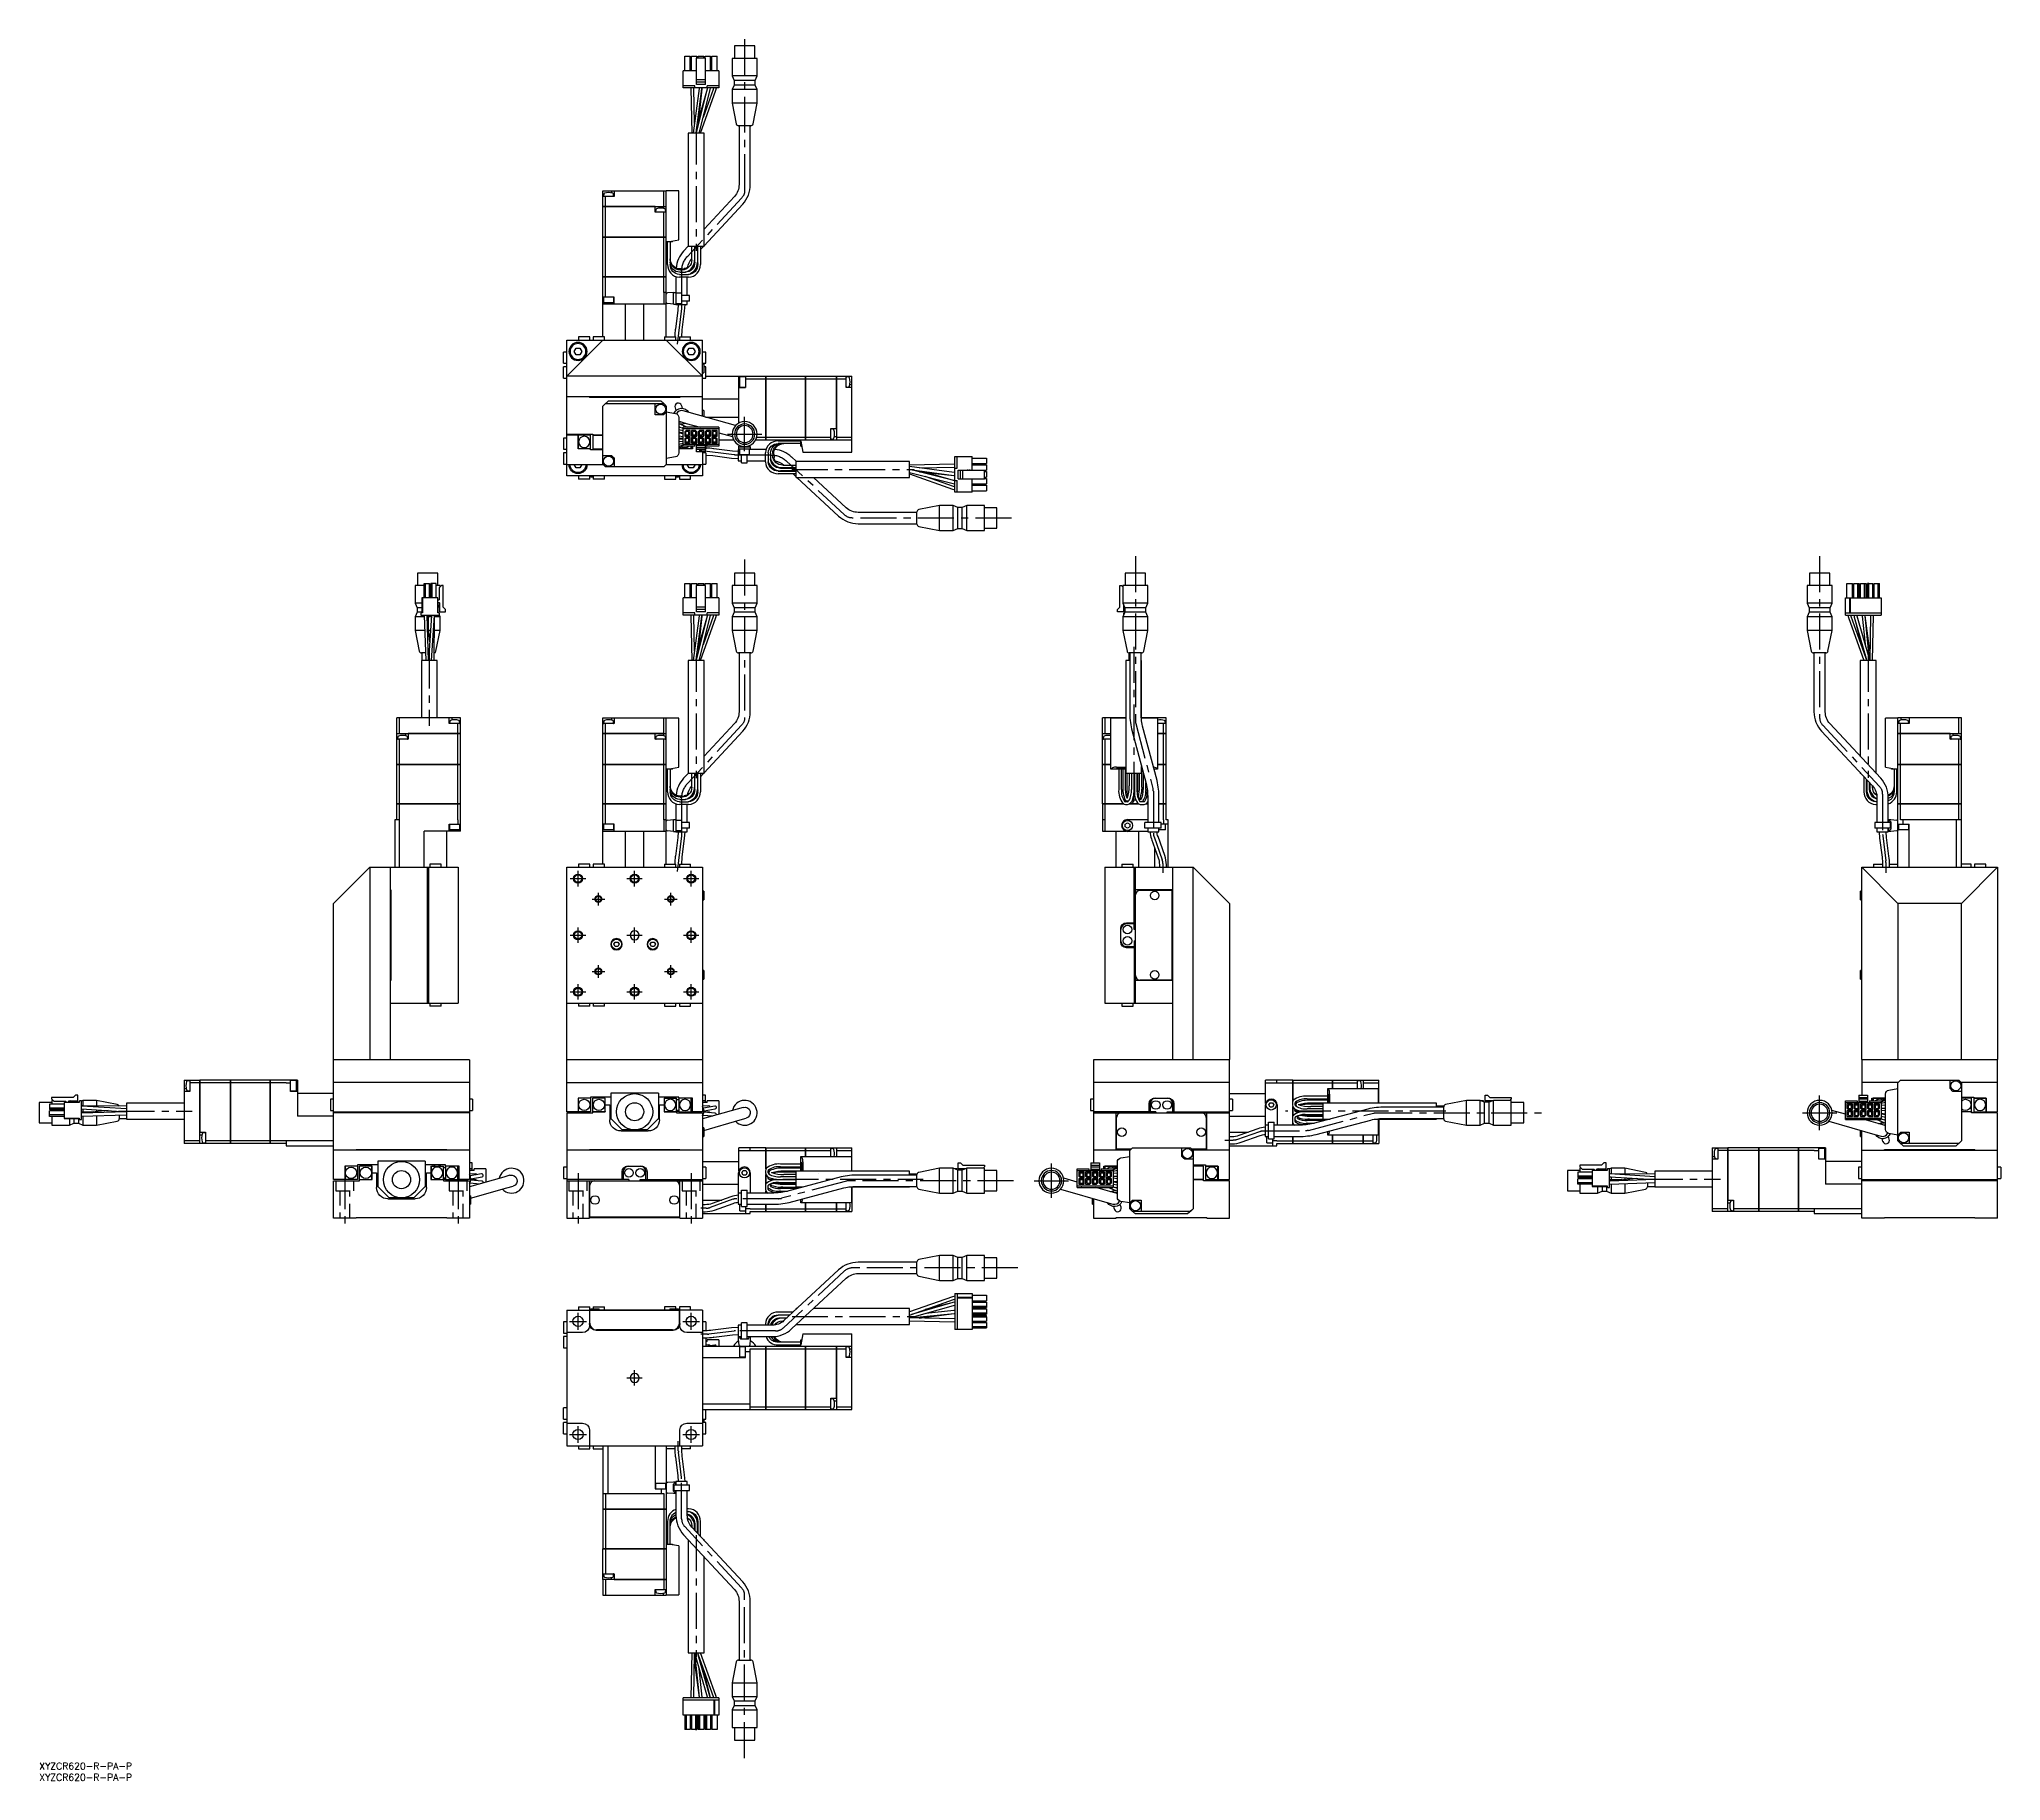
# Model space of a CAD drawing. Extents: x 0 to 866, y -8 to 761.
import ezdxf

# ---------------------------------------------------------------- set-up
doc = ezdxf.new("R2010")
doc.units = 0
doc.header["$LTSCALE"] = 0.5
doc.linetypes.add('CENTER', pattern=[50.8, 31.75, -6.35, 6.35, -6.35])
doc.linetypes.add('DASHED', pattern=[19.05, 12.7, -6.35])
for name, color, linetype in [('MSM_CENTER', 1, 'CENTER'), ('MSM_CONTINUOUS', 7, 'CONTINUOUS'), ('MSM_DASHED', 4, 'DASHED'), ('MSM_NARROW', 5, 'CONTINUOUS'), ('MSM_PART_NUMBER', 7, 'CONTINUOUS')]:
    doc.layers.add(name, color=color, linetype=linetype)
doc.styles.get("Standard").update_dxf_attribs({"font": 'txt.shx', "height": 3, "bigfont": 'bigfont.shx'})

msp = doc.modelspace()

# ---------------------------------------------------------------- texts
at = {"layer": 'MSM_PART_NUMBER'}
for p in [(0, -3), (0, -8)]:
    msp.add_text('XYZCR620-R-PA-P', height=3, dxfattribs=at).set_placement(p)

# ---------------------------------------------------------------- linework, layer by layer
at = {"layer": 'MSM_CENTER', "extrusion": (0, 0, -1)}
for p, q in [((311.57, 761.49), (311.57, 694.7)), ((310.23, 691.3), (286.42, 665.67)), ((283.74, 658.86), (283.74, 643.1)), ((283.7, 642.48), (281.66, 626.12)), ((306.91, 577.81), (291.41, 579.75)), ((323.29, 577.77), (307.53, 577.77)), ((355.73, 551.28), (330.1, 575.1)), ((429.36, 549.94), (359.14, 549.94)), ((311.57, 531.56), (311.57, 461.77)), ((310.23, 458.36), (286.42, 432.73)), ((283.74, 425.92), (283.74, 410.16)), ((283.7, 409.54), (281.59, 392.64)), ((560.55, 279.37), (589.24, 286.97)), ((590.52, 287.14), (663.62, 287.14)), ((528.99, 275.28), (539.1, 278.91)), ((540.79, 279.2), (559.27, 279.2)), ((523.62, 274.99), (527.3, 274.99))]:
    msp.add_line(p, q, dxfattribs=at)
at = {"layer": 'MSM_CENTER'}
for p, q in [((290.12, 721.94), (290.12, 667.94)), ((311.57, 579.41), (311.57, 594.61)), ((303.97, 587.01), (319.17, 587.01)), ((332.37, 571.39), (386.37, 571.39)), ((484.14, 533.1), (484.14, 460.45)), ((786.36, 533.1), (786.36, 461.77)), ((172.27, 490.54), (172.27, 458.06)), ((290.12, 489), (290.12, 435)), ((483.41, 493), (483.41, 431)), ((807.81, 489), (807.81, 435.12)), ((484.31, 459.17), (491.91, 430.48)), ((787.7, 458.36), (812.85, 431.29)), ((492.07, 429.2), (492.07, 410.72)), ((814.19, 427.89), (814.19, 410.16)), ((492.37, 409.03), (495.99, 398.92)), ((814.23, 409.54), (815.62, 398.41)), ((234.57, 390.6), (241.37, 390.6)), ((237.97, 387.2), (237.97, 394)), ((259.57, 390.6), (266.37, 390.6)), ((262.97, 387.2), (262.97, 394)), ((284.57, 390.6), (291.37, 390.6)), ((287.97, 387.2), (287.97, 394)), ((496.29, 397.23), (496.29, 393.1)), ((815.66, 397.79), (815.66, 393.1)), ((244.17, 381.6), (249.77, 381.6)), ((246.97, 378.8), (246.97, 384.4)), ((276.17, 381.6), (281.77, 381.6)), ((278.97, 378.8), (278.97, 384.4)), ((234.57, 365.6), (241.37, 365.6)), ((237.97, 362.2), (237.97, 369)), ((259.57, 365.6), (266.37, 365.6)), ((262.97, 362.2), (262.97, 369)), ((284.57, 365.6), (291.37, 365.6)), ((287.97, 362.2), (287.97, 369)), ((244.17, 349.6), (249.77, 349.6)), ((246.97, 346.8), (246.97, 352.4)), ((276.17, 349.6), (281.77, 349.6)), ((278.97, 346.8), (278.97, 352.4)), ((234.57, 340.6), (241.37, 340.6)), ((237.97, 337.2), (237.97, 344)), ((259.57, 340.6), (266.37, 340.6)), ((262.97, 337.2), (262.97, 344)), ((284.57, 340.6), (291.37, 340.6)), ((287.97, 337.2), (287.97, 344)), ((786.36, 279.54), (786.36, 294.74)), ((35.06, 287.87), (67.54, 287.87)), ((621.28, 287.87), (550.42, 287.87)), ((778.76, 287.14), (793.96, 287.14)), ((135, 260.46), (135, 236.73)), ((185, 260.46), (185, 236.73)), ((237.97, 260.46), (237.97, 236.73)), ((287.97, 260.46), (287.97, 236.73)), ((447.07, 249.54), (447.07, 264.74)), ((356.54, 256.97), (327.85, 249.37)), ((328.37, 257.87), (390.37, 257.87)), ((430.34, 257.14), (357.82, 257.14)), ((439.47, 257.14), (454.67, 257.14)), ((710.02, 257.87), (742.5, 257.87)), ((294.6, 244.99), (292.27, 244.99)), ((306.4, 248.91), (296.29, 245.28)), ((326.57, 249.2), (308.09, 249.2)), ((355.73, 217.26), (328.66, 192.11)), ((432.27, 218.6), (359.14, 218.6)), ((234.27, 195), (241.67, 195)), ((237.97, 191.3), (237.97, 198.7)), ((284.27, 195), (291.67, 195)), ((287.97, 191.3), (287.97, 198.7)), ((306.91, 190.73), (295.78, 189.34)), ((325.26, 190.77), (307.53, 190.77)), ((332.49, 197.15), (386.37, 197.15)), ((295.16, 189.3), (292.27, 189.3)), ((262.97, 166.6), (262.97, 173.4)), ((259.57, 170), (266.37, 170)), ((237.97, 141.3), (237.97, 148.7)), ((287.97, 141.3), (287.97, 148.7)), ((234.27, 145), (241.67, 145)), ((282.27, 137.81), (282.27, 142.05)), ((284.27, 145), (291.67, 145)), ((283.7, 126.06), (282.31, 137.19)), ((283.74, 107.71), (283.74, 125.44)), ((310.23, 77.24), (285.08, 104.31)), ((290.12, 100.48), (290.12, 46.6)), ((311.57, 2.05), (311.57, 73.84))]:
    msp.add_line(p, q, dxfattribs=at)
at = {"layer": 'MSM_CENTER', "extrusion": (0, 0, -1)}
for centre, radius, start, end in [((-306.57, 694.7), 5, 180, 222.8984), ((-293.74, 658.86), 10, 360, 42.8984), ((-278.74, 643.1), 5, 180, 187.13247), ((-307.53, 582.77), 5, 270, 277.13247), ((-323.29, 567.77), 10, 90, 132.8984), ((-359.14, 554.94), 5, 270, 312.8984), ((-306.57, 461.77), 5, 180, 222.8984), ((-293.74, 425.92), 10, 360, 42.8984), ((-278.74, 410.16), 5, 180, 187.13247), ((-590.52, 282.14), 5, 75.1639, 90), ((-540.79, 274.2), 5, 70.27205, 90), ((-559.27, 284.2), 5, 255.1639, 270), ((-527.3, 279.99), 5, 250.27205, 270)]:
    msp.add_arc(centre, radius, start, end, dxfattribs=at)
at = {"layer": 'MSM_CENTER'}
for centre, start, end in [((489.14, 460.45), 180, 194.8361), ((791.36, 461.77), 180, 222.8984), ((487.07, 429.2), 360, 14.8361), ((809.19, 427.89), 360, 42.8984), ((497.07, 410.72), 180, 199.72795), ((819.19, 410.16), 180, 187.13247), ((491.29, 397.23), 360, 19.72795), ((810.66, 397.79), 360, 7.13247), ((357.82, 252.14), 90, 104.8361), ((294.6, 249.99), 270, 289.72795), ((308.09, 244.2), 90, 109.72795), ((326.57, 254.2), 270, 284.8361), ((359.14, 213.6), 90, 132.8984), ((307.53, 185.77), 90, 97.13247), ((325.26, 195.77), 270, 312.8984), ((295.16, 194.3), 270, 277.13247), ((287.27, 137.81), 180, 187.13247), ((278.74, 125.44), 360, 7.13247), ((288.74, 107.71), 180, 222.8984), ((306.57, 73.84), 360, 42.8984)]:
    msp.add_arc(centre, 5, start, end, dxfattribs=at)
at = {"layer": 'MSM_CONTINUOUS'}
for p, q in [((285.09, 747.59), (285.09, 753.94)), ((285.09, 753.94), (287.49, 753.94)), ((287.49, 747.59), (287.49, 753.94)), ((288.09, 747.59), (288.09, 753.94)), ((288.09, 753.94), (290.49, 753.94)), ((290.49, 753.05), (290.49, 753.94)), ((291.09, 753.05), (291.09, 753.94)), ((291.09, 753.94), (293.49, 753.94)), ((293.49, 753.05), (293.49, 753.94)), ((294.09, 753.05), (294.09, 753.94)), ((294.09, 753.94), (296.49, 753.94)), ((296.49, 747.59), (296.49, 753.94)), ((297.09, 747.59), (297.09, 753.94)), ((297.09, 753.94), (299.49, 753.94)), ((299.49, 747.59), (299.49, 753.94)), ((316.07, 758.54), (307.07, 758.54)), ((307.07, 758.54), (307.07, 753.04)), ((316.07, 753.04), (316.07, 758.54)), ((284.37, 739.94), (284.37, 747.59)), ((290.36, 747.59), (284.37, 747.59)), ((290.36, 746.64), (290.11, 746.64)), ((290.11, 745.49), (290.36, 745.49)), ((290.36, 741.49), (290.36, 753.05)), ((294.22, 753.05), (290.36, 753.05)), ((294.22, 741.49), (294.22, 753.05)), ((300.22, 747.59), (294.22, 747.59)), ((294.47, 746.64), (294.22, 746.64)), ((294.22, 745.49), (294.47, 745.49)), ((300.22, 747.59), (300.22, 739.94)), ((317.07, 753.04), (306.07, 753.04)), ((306.07, 753.04), (306.07, 745.24)), ((317.07, 745.24), (306.07, 745.24)), ((306.07, 745.24), (306.92, 743.24)), ((316.22, 743.24), (317.07, 745.24)), ((317.07, 745.24), (317.07, 753.04)), ((289.56, 740.96), (284.37, 740.96)), ((300.22, 739.94), (284.37, 739.94)), ((287.77, 739.94), (287.78, 739.76)), ((287.77, 739.94), (287.77, 739.83)), ((287.77, 739.83), (288.17, 719.94)), ((291.43, 739.7), (288.82, 719.94)), ((289.07, 739.79), (289.07, 739.94)), ((289.39, 724.24), (289.07, 739.79)), ((289.56, 739.94), (289.56, 740.96)), ((290.16, 720.16), (292.72, 739.53)), ((295.04, 739.5), (290.16, 720.16)), ((294.22, 743.51), (290.36, 743.51)), ((294.22, 742.49), (290.36, 742.49)), ((294.22, 741.49), (290.36, 741.49)), ((291.22, 724.36), (292.73, 739.53)), ((291.46, 739.94), (291.43, 739.7)), ((291.44, 719.94), (296.3, 739.18)), ((295, 739.45), (291.49, 727.12)), ((292.11, 719.94), (298.85, 738.91)), ((292.72, 739.53), (292.76, 739.94)), ((292.73, 739.53), (292.76, 739.94)), ((297.62, 739.34), (293.19, 726.87)), ((295.12, 739.94), (295, 739.45)), ((295.02, 739.94), (295.02, 740.96)), ((300.22, 740.96), (295.02, 740.96)), ((295.13, 739.94), (295.04, 739.5)), ((296.3, 739.18), (296.44, 739.94)), ((297.78, 739.94), (297.62, 739.34)), ((298.84, 738.9), (299.1, 739.94)), ((298.85, 738.91), (299.11, 739.95)), ((306.92, 741.24), (306.07, 739.24)), ((317.07, 739.24), (306.07, 739.24)), ((306.07, 739.24), (306.07, 733.24)), ((316.22, 743.24), (306.92, 743.24)), ((306.92, 743.24), (306.92, 741.24)), ((316.22, 741.24), (306.92, 741.24)), ((316.22, 741.24), (316.22, 743.24)), ((317.07, 739.24), (316.22, 741.24)), ((317.07, 733.24), (317.07, 739.24)), ((317.07, 733.24), (306.07, 733.24)), ((306.07, 733.24), (307.88, 724.05)), ((315.26, 724.05), (317.07, 733.24)), ((293.62, 719.94), (286.62, 719.94)), ((286.62, 719.94), (286.62, 669.94)), ((290.16, 720.16), (290.11, 719.94)), ((293.62, 669.94), (293.62, 719.94)), ((314.28, 723.24), (308.86, 723.24)), ((309.07, 723.24), (309.07, 697.28)), ((314.07, 697.28), (314.07, 723.24)), ((248.97, 687.65), (248.97, 694.54)), ((248.97, 694.54), (276.97, 694.54)), ((252.72, 694.54), (252.72, 693.6)), ((253.97, 694.54), (253.97, 692.04)), ((275.82, 687.65), (275.82, 694.54)), ((276.97, 656.54), (276.97, 694.54)), ((282.47, 694.44), (276.97, 694.44)), ((282.47, 672.8), (282.47, 694.44)), ((253.97, 692.04), (248.97, 692.04)), ((248.97, 687.65), (276.97, 687.65)), ((248.97, 674.04), (248.97, 687.64)), ((271.97, 687.64), (248.97, 687.64)), ((249.31, 693.02), (249.24, 692.25)), ((250.13, 687.65), (250.13, 692.04)), ((250.13, 674.04), (250.13, 687.64)), ((253.7, 692.25), (253.64, 693.02)), ((271.97, 685.14), (271.97, 687.64)), ((276.97, 685.14), (271.97, 685.14)), ((272.31, 686.13), (272.24, 685.36)), ((275.72, 687.64), (275.72, 686.71)), ((275.82, 674.04), (275.82, 685.14)), ((276.7, 685.36), (276.64, 686.13)), ((276.97, 687.64), (276.96, 687.64)), ((307.04, 692.03), (293.62, 677.59)), ((293.62, 670.25), (310.7, 688.63)), ((248.97, 674.04), (276.97, 674.04)), ((248.97, 656.54), (248.97, 674.03)), ((276.97, 674.03), (248.97, 674.03)), ((248.98, 674.04), (248.98, 674.03)), ((250.13, 674.04), (250.13, 674.03)), ((250.13, 656.54), (250.13, 674.03)), ((275.82, 674.04), (275.82, 674.03)), ((275.82, 656.54), (275.82, 674.03)), ((276.96, 674.04), (276.96, 674.03)), ((279.77, 671.94), (276.97, 671.94)), ((277.52, 661.94), (277.52, 671.94)), ((277.57, 671.94), (282.47, 672.8)), ((278.72, 671.94), (278.72, 661.94)), ((279.77, 671.94), (279.77, 672.33)), ((286.62, 670.06), (284.61, 667.9)), ((293.62, 669.94), (286.62, 669.94)), ((288.22, 663.94), (288.22, 669.94)), ((289.42, 669.94), (289.42, 662.94)), ((289.52, 662.94), (289.52, 669.94)), ((290.72, 669.94), (290.72, 662.94)), ((290.82, 661.94), (290.82, 669.94)), ((292.02, 668.53), (293.33, 669.94)), ((292.02, 669.94), (292.02, 661.94)), ((278.72, 664.42), (278.73, 664.18)), ((282.88, 658.54), (285.36, 658.54)), ((283.03, 659.54), (283.91, 659.54)), ((283.49, 660.01), (284.87, 660.14)), ((289.37, 662.23), (289.36, 662.2)), ((289.36, 662.2), (289.37, 662.23)), ((289.37, 662.23), (289.52, 663.44)), ((289.42, 662.94), (289.37, 662.23)), ((248.97, 656.54), (276.97, 656.54)), ((276.97, 656.53), (248.97, 656.53)), ((248.97, 629.94), (248.97, 656.53)), ((248.98, 656.54), (248.98, 656.53)), ((250.13, 656.54), (250.13, 656.53)), ((250.13, 649.54), (250.13, 656.53)), ((275.82, 656.54), (275.82, 656.53)), ((275.82, 649.54), (275.82, 656.53)), ((276.96, 656.54), (276.96, 656.53)), ((276.97, 629.94), (276.97, 656.53)), ((281.24, 656.61), (281.24, 649.29)), ((282.72, 657.54), (286.82, 657.54)), ((286.82, 656.34), (282.72, 656.34)), ((286.24, 648.29), (286.24, 656.34)), ((286.82, 657.55), (286.78, 657.54)), ((253.97, 647.54), (248.97, 647.54)), ((248.97, 644.54), (276.97, 644.54)), ((249.22, 647.54), (249.22, 645.04)), ((253.72, 645.04), (249.22, 645.04)), ((250.13, 647.54), (250.13, 649.54)), ((253.72, 645.04), (253.72, 647.54)), ((253.97, 644.54), (253.97, 647.54)), ((258.97, 628.54), (258.97, 644.54)), ((266.97, 628.54), (266.97, 644.54)), ((276.97, 649.54), (275.82, 649.54)), ((275.82, 649.54), (275.82, 644.54)), ((280.07, 649.64), (277.43, 649.41)), ((280.07, 644.44), (277.43, 644.67)), ((280.07, 644.44), (280.07, 649.64)), ((280.07, 649.64), (281.17, 649.64)), ((280.07, 644.44), (281.17, 644.44)), ((281.99, 641.77), (280.95, 633.45)), ((281.17, 649.64), (281.17, 644.44)), ((283.67, 649.29), (281.17, 649.29)), ((281.17, 644.79), (283.67, 644.79)), ((281.24, 644.79), (281.24, 644.29)), ((281.24, 644.29), (286.24, 644.29)), ((282.18, 644.29), (281.99, 641.77)), ((281.99, 641.77), (281.99, 641.76)), ((283.67, 649.29), (283.67, 644.79)), ((287.24, 648.29), (283.67, 648.29)), ((287.24, 645.79), (283.67, 645.79)), ((284.02, 633.06), (285.07, 641.38)), ((285.07, 641.38), (285.28, 644.29)), ((286.24, 644.29), (286.24, 645.79)), ((287.24, 645.79), (287.24, 648.29)), ((283.82, 629.94), (284.02, 633.06)), ((232.97, 612.54), (248.97, 628.54)), ((232.97, 568.54), (232.97, 628.54)), ((232.97, 628.54), (292.97, 628.54)), ((236.24, 623.54), (237.11, 625.04)), ((237.11, 625.04), (238.84, 625.04)), ((243.22, 629.94), (238.22, 629.94)), ((238.22, 629.94), (238.22, 628.54)), ((238.84, 625.04), (239.7, 623.54)), ((243.22, 628.54), (243.22, 629.94)), ((249.72, 629.94), (244.72, 629.94)), ((244.72, 629.94), (244.72, 628.54)), ((249.72, 628.54), (249.72, 629.94)), ((276.22, 629.94), (281.22, 629.94)), ((276.22, 629.94), (276.22, 628.54)), ((276.97, 628.54), (292.97, 612.54)), ((281.22, 628.54), (281.22, 629.94)), ((282.72, 629.94), (287.72, 629.94)), ((282.72, 629.94), (282.72, 628.54)), ((286.24, 623.54), (287.11, 625.04)), ((287.11, 625.04), (288.84, 625.04)), ((287.72, 628.54), (287.72, 629.94)), ((288.84, 625.04), (289.7, 623.54)), ((292.97, 594.91), (292.97, 628.54)), ((231.57, 618.29), (231.57, 623.29)), ((232.97, 623.29), (231.57, 623.29)), ((231.57, 618.29), (232.97, 618.29)), ((231.57, 611.79), (231.57, 616.79)), ((232.97, 616.79), (231.57, 616.79)), ((237.11, 622.04), (236.24, 623.54)), ((238.84, 622.04), (237.11, 622.04)), ((239.7, 623.54), (238.84, 622.04)), ((287.11, 622.04), (286.24, 623.54)), ((288.84, 622.04), (287.11, 622.04)), ((289.7, 623.54), (288.84, 622.04)), ((294.37, 623.29), (292.97, 623.29)), ((292.97, 618.29), (294.37, 618.29)), ((293.47, 617.94), (292.97, 617.94)), ((293.47, 617.94), (293.47, 614.14)), ((294.37, 616.79), (293.47, 616.79)), ((294.37, 618.29), (294.37, 623.29)), ((294.37, 611.79), (294.37, 616.79)), ((231.57, 611.79), (232.97, 611.79)), ((292.97, 612.54), (232.97, 612.54)), ((292.97, 614.14), (293.47, 614.14)), ((292.97, 611.79), (294.37, 611.79)), ((294.37, 612.54), (320.96, 612.54)), ((308.97, 591.85), (308.97, 612.54)), ((308.97, 607.54), (311.97, 607.54)), ((309.47, 607.79), (309.47, 612.29)), ((311.97, 612.29), (309.47, 612.29)), ((309.47, 607.79), (311.97, 607.79)), ((311.97, 612.54), (311.97, 607.54)), ((311.97, 611.39), (313.97, 611.39)), ((313.97, 611.39), (320.96, 611.39)), ((320.96, 584.54), (320.96, 612.54)), ((320.97, 612.53), (320.96, 612.53)), ((320.97, 611.38), (320.96, 611.38)), ((320.97, 612.54), (320.97, 584.54)), ((320.97, 612.54), (338.46, 612.54)), ((320.97, 611.39), (338.46, 611.39)), ((338.46, 584.54), (338.46, 612.54)), ((338.47, 612.53), (338.46, 612.53)), ((338.47, 611.38), (338.46, 611.38)), ((338.47, 612.54), (338.47, 584.54)), ((338.47, 612.54), (352.07, 612.54)), ((338.47, 611.39), (352.07, 611.39)), ((352.07, 589.54), (352.07, 612.54)), ((352.08, 612.54), (352.08, 584.54)), ((352.08, 612.54), (358.97, 612.54)), ((352.08, 611.39), (356.47, 611.39)), ((356.47, 607.54), (356.47, 612.54)), ((358.97, 607.54), (356.47, 607.54)), ((357.45, 612.2), (356.68, 612.27)), ((356.68, 607.81), (357.45, 607.88)), ((358.97, 608.79), (358.03, 608.79)), ((358.97, 584.54), (358.97, 612.54)), ((292.97, 603.54), (232.97, 603.54)), ((242.97, 603.54), (242.97, 603.24)), ((282.97, 603.24), (242.97, 603.24)), ((248.97, 573.69), (248.97, 599.38)), ((250.13, 600.54), (275.82, 600.54)), ((274.63, 601.54), (251.31, 601.54)), ((271.97, 595.54), (271.97, 600.54)), ((276.97, 599.39), (276.97, 573.69)), ((280.81, 598.64), (281.02, 598.03)), ((281.02, 598.03), (281.24, 597.39)), ((282.97, 603.54), (282.97, 603.24)), ((283.95, 599.05), (283.74, 599.66)), ((284.17, 598.41), (283.95, 599.05)), ((292.97, 602.54), (308.97, 602.54)), ((275.72, 595.54), (271.97, 595.54)), ((276.97, 596.84), (280.98, 596.13)), ((282.47, 594.36), (282.47, 578.72)), ((282.47, 592.32), (283.5, 592.41)), ((282.47, 591.64), (286.32, 590.01)), ((282.47, 590.27), (284.37, 589.66)), ((282.49, 590.33), (283.1, 590.07)), ((283.06, 592.54), (285.76, 591.77)), ((284.05, 591.45), (283.11, 591.37)), ((300.22, 590.01), (284.37, 590.01)), ((284.37, 581.73), (284.37, 590.01)), ((298.14, 589.3), (284.37, 589.3)), ((287.13, 596.57), (284.43, 597.34)), ((285.76, 591.77), (291.92, 590.01)), ((307.55, 590.75), (287.13, 596.57)), ((293.47, 597.44), (292.97, 597.44)), ((293.47, 597.44), (293.47, 594.77)), ((294.26, 594.54), (308.97, 594.54)), ((298.14, 589.3), (298.14, 589.4)), ((298.44, 589.4), (298.44, 589.3)), ((300.22, 589.3), (298.44, 589.3)), ((300.22, 590.01), (300.22, 581.73)), ((349.57, 589.54), (352.07, 589.54)), ((349.57, 584.54), (349.57, 589.54)), ((350.56, 589.2), (349.79, 589.27)), ((231.57, 585.29), (231.57, 580.29)), ((232.97, 585.29), (231.57, 585.29)), ((232.97, 587.04), (244.47, 587.04)), ((243.47, 586.54), (232.97, 586.54)), ((237.97, 580.54), (237.97, 586.54)), ((238.02, 580.59), (237.97, 580.54)), ((243.47, 580.54), (237.97, 580.54)), ((238.02, 586.54), (238.02, 580.59)), ((238.02, 580.59), (243.47, 580.59)), ((243.47, 580.04), (243.47, 586.54)), ((244.47, 587.04), (244.47, 586.54)), ((244.47, 586.54), (248.97, 586.54)), ((244.47, 586.49), (244.47, 586.54)), ((248.97, 586.49), (244.47, 586.49)), ((244.47, 586.49), (244.47, 580.54)), ((244.47, 580.54), (248.97, 580.54)), ((282.45, 589.02), (284.37, 588.65)), ((284.37, 587.43), (282.47, 587.8)), ((284.37, 587.14), (282.47, 587.42)), ((282.47, 586.2), (284.37, 585.93)), ((284.37, 585.17), (282.47, 585.13)), ((282.47, 584.81), (284.37, 584.97)), ((284.37, 582.79), (282.47, 582.37)), ((284.37, 582.24), (282.47, 581.44)), ((282.47, 581.29), (283.67, 581.29)), ((282.47, 580.59), (287.92, 580.59)), ((288.47, 580.54), (282.47, 580.54)), ((284.37, 583.76), (282.49, 583.6)), ((283.67, 585.16), (283.67, 584.91)), ((283.67, 581.95), (283.67, 581.29)), ((300.22, 582.44), (284.37, 582.44)), ((289.56, 581.73), (284.37, 581.73)), ((285.69, 588.57), (285.09, 587.97)), ((285.09, 587.97), (285.09, 586.17)), ((285.09, 586.17), (287.49, 586.17)), ((285.09, 584.97), (285.69, 585.57)), ((285.09, 584.97), (285.09, 583.17)), ((285.09, 583.17), (287.49, 583.17)), ((285.76, 588.12), (285.51, 587.87)), ((285.51, 587.87), (285.51, 586.62)), ((285.51, 586.62), (286.98, 586.62)), ((285.76, 585.12), (285.51, 584.87)), ((285.51, 584.87), (285.51, 583.62)), ((285.51, 583.62), (286.98, 583.62)), ((287.49, 588.57), (285.69, 588.57)), ((287.49, 585.57), (285.69, 585.57)), ((286.73, 588.12), (285.76, 588.12)), ((286.73, 585.12), (285.76, 585.12)), ((286.98, 587.87), (286.73, 588.12)), ((286.98, 584.87), (286.73, 585.12)), ((286.98, 586.62), (286.98, 587.87)), ((286.98, 583.62), (286.98, 584.87)), ((287.49, 586.17), (287.49, 588.57)), ((287.49, 583.17), (287.49, 585.57)), ((287.92, 580.59), (287.92, 581.73)), ((287.92, 580.59), (287.97, 580.54)), ((287.97, 581.73), (287.97, 580.54)), ((288.09, 588.57), (288.09, 586.17)), ((289.89, 588.57), (288.09, 588.57)), ((288.09, 586.17), (290.49, 586.17)), ((289.89, 585.57), (288.09, 585.57)), ((288.09, 585.57), (288.09, 583.17)), ((288.09, 583.17), (290.49, 583.17)), ((288.47, 581.73), (288.47, 580.54)), ((288.76, 588.12), (288.51, 587.87)), ((288.51, 587.87), (288.51, 586.62)), ((288.51, 586.62), (289.98, 586.62)), ((288.76, 585.12), (288.51, 584.87)), ((288.51, 584.87), (288.51, 583.62)), ((288.51, 583.62), (289.98, 583.62)), ((289.73, 588.12), (288.76, 588.12)), ((289.73, 585.12), (288.76, 585.12)), ((289.56, 581.73), (289.56, 582.44)), ((289.98, 587.87), (289.73, 588.12)), ((289.98, 584.87), (289.73, 585.12)), ((289.89, 588.57), (290.49, 587.97)), ((290.49, 584.97), (289.89, 585.57)), ((289.98, 586.62), (289.98, 587.87)), ((289.98, 583.62), (289.98, 584.87)), ((290.36, 579.16), (290.36, 582.19)), ((294.22, 581.88), (290.36, 581.88)), ((294.22, 580.88), (290.36, 580.88)), ((290.49, 586.17), (290.49, 587.97)), ((290.49, 583.17), (290.49, 584.97)), ((291.69, 588.57), (291.09, 587.97)), ((291.09, 587.97), (291.09, 586.17)), ((291.09, 586.17), (293.49, 586.17)), ((292.89, 585.57), (291.09, 585.57)), ((291.09, 585.57), (291.09, 583.17)), ((291.09, 583.17), (293.49, 583.17)), ((291.47, 581.88), (291.47, 582.44)), ((291.76, 588.12), (291.51, 587.87)), ((291.51, 587.87), (291.51, 586.62)), ((291.51, 586.62), (292.98, 586.62)), ((291.76, 585.12), (291.51, 584.87)), ((291.51, 584.87), (291.51, 583.62)), ((291.51, 583.62), (292.98, 583.62)), ((293.49, 588.57), (291.69, 588.57)), ((292.73, 588.12), (291.76, 588.12)), ((292.73, 585.12), (291.76, 585.12)), ((292.98, 587.87), (292.73, 588.12)), ((292.98, 584.87), (292.73, 585.12)), ((293.49, 584.97), (292.89, 585.57)), ((292.97, 581.88), (292.97, 582.44)), ((292.98, 586.62), (292.98, 587.87)), ((292.98, 583.62), (292.98, 584.87)), ((293.12, 581.88), (293.12, 582.44)), ((293.49, 586.17), (293.49, 588.57)), ((293.49, 583.17), (293.49, 584.97)), ((294.69, 588.57), (294.09, 587.97)), ((294.09, 587.97), (294.09, 586.17)), ((294.09, 586.17), (296.49, 586.17)), ((295.89, 585.57), (294.09, 585.57)), ((294.09, 585.57), (294.09, 583.17)), ((294.09, 583.17), (296.49, 583.17)), ((294.22, 579.16), (294.22, 582.19)), ((294.37, 582.42), (294.37, 580.29)), ((294.76, 588.12), (294.51, 587.87)), ((294.51, 587.87), (294.51, 586.62)), ((294.51, 586.62), (295.98, 586.62)), ((294.76, 585.12), (294.51, 584.87)), ((294.51, 584.87), (294.51, 583.62)), ((294.51, 583.62), (295.98, 583.62)), ((296.49, 588.57), (294.69, 588.57)), ((295.73, 588.12), (294.76, 588.12)), ((295.73, 585.12), (294.76, 585.12)), ((295.02, 581.73), (295.02, 582.44)), ((300.22, 581.73), (295.02, 581.73)), ((295.98, 587.87), (295.73, 588.12)), ((295.98, 584.87), (295.73, 585.12)), ((296.49, 584.97), (295.89, 585.57)), ((295.98, 586.62), (295.98, 587.87)), ((295.98, 583.62), (295.98, 584.87)), ((296.49, 586.17), (296.49, 588.57)), ((296.49, 583.17), (296.49, 584.97)), ((297.09, 588.57), (297.09, 586.17)), ((299.49, 588.57), (297.09, 588.57)), ((297.09, 586.17), (299.49, 586.17)), ((297.09, 585.57), (297.09, 583.17)), ((298.89, 585.57), (297.09, 585.57)), ((297.09, 583.17), (299.49, 583.17)), ((297.76, 588.12), (297.51, 587.87)), ((297.51, 587.87), (297.51, 586.62)), ((297.51, 586.62), (298.98, 586.62)), ((297.76, 585.12), (297.51, 584.87)), ((297.51, 584.87), (297.51, 583.62)), ((297.51, 583.62), (298.98, 583.62)), ((298.73, 588.12), (297.76, 588.12)), ((298.73, 585.12), (297.76, 585.12)), ((306.2, 579.52), (297.88, 580.56)), ((298.98, 587.87), (298.73, 588.12)), ((298.98, 584.87), (298.73, 585.12)), ((299.49, 584.97), (298.89, 585.57)), ((298.98, 586.62), (298.98, 587.87)), ((298.98, 583.62), (298.98, 584.87)), ((299.49, 586.17), (299.49, 588.57)), ((299.49, 583.17), (299.49, 584.97)), ((300.22, 587.64), (306.17, 585.95)), ((300.22, 584.54), (306.66, 584.54)), ((308.94, 582.18), (308.87, 581.44)), ((308.87, 581.44), (314.07, 581.44)), ((308.87, 581.44), (308.87, 580.34)), ((314.07, 581.44), (314.02, 582.08)), ((314.07, 581.44), (314.07, 580.34)), ((316.49, 584.54), (320.96, 584.54)), ((316.91, 585.69), (320.96, 585.69)), ((320.97, 585.69), (320.96, 585.69)), ((320.97, 584.55), (320.96, 584.55)), ((320.97, 585.69), (338.46, 585.69)), ((320.97, 584.54), (358.97, 584.54)), ((326.37, 583.99), (336.37, 583.99)), ((336.37, 582.79), (326.37, 582.79)), ((328.85, 582.79), (328.61, 582.78)), ((336.37, 581.74), (336.37, 584.54)), ((336.37, 583.94), (337.24, 579.04)), ((336.37, 581.74), (336.76, 581.74)), ((338.47, 585.69), (338.46, 585.69)), ((338.47, 584.55), (338.46, 584.55)), ((338.47, 585.69), (349.57, 585.69)), ((349.79, 584.81), (350.56, 584.88)), ((352.07, 585.79), (351.14, 585.79)), ((352.07, 584.54), (352.07, 584.55)), ((352.08, 585.69), (358.97, 585.69)), ((358.87, 579.04), (358.87, 584.54)), ((231.57, 580.29), (232.97, 580.29)), ((231.57, 578.79), (231.57, 573.79)), ((232.97, 578.79), (231.57, 578.79)), ((231.57, 573.79), (232.97, 573.79)), ((232.97, 573.54), (249.12, 573.54)), ((237.11, 572.04), (236.24, 573.54)), ((238.84, 572.04), (237.11, 572.04)), ((239.7, 573.54), (238.84, 572.04)), ((248.97, 580.04), (243.47, 580.04)), ((248.97, 577.54), (252.72, 577.54)), ((275.82, 572.54), (250.13, 572.54)), ((253.97, 576.29), (253.97, 572.54)), ((276.83, 573.54), (292.97, 573.54)), ((280.98, 576.95), (276.97, 576.24)), ((287.11, 572.04), (286.24, 573.54)), ((288.84, 572.04), (287.11, 572.04)), ((289.7, 573.54), (288.84, 572.04)), ((294.22, 580.18), (290.36, 580.18)), ((294.22, 579.16), (290.36, 579.16)), ((292.97, 579.16), (292.97, 568.54)), ((292.97, 579.14), (293.47, 579.14)), ((294.37, 578.79), (292.97, 578.79)), ((292.97, 573.79), (294.37, 573.79)), ((293.47, 579.16), (293.47, 579.14)), ((294.22, 580.29), (294.37, 580.29)), ((294.37, 578.79), (294.37, 573.79)), ((294.37, 577.69), (297.49, 577.49)), ((297.49, 577.49), (305.81, 576.45)), ((305.81, 576.45), (308.72, 576.23)), ((306.2, 579.52), (306.19, 579.52)), ((308.72, 579.33), (306.2, 579.52)), ((308.72, 580.27), (308.72, 575.27)), ((309.22, 580.27), (308.72, 580.27)), ((308.72, 575.27), (310.22, 575.27)), ((314.07, 580.34), (308.87, 580.34)), ((309.22, 580.34), (309.22, 577.84)), ((313.72, 577.84), (309.22, 577.84)), ((310.22, 574.27), (310.22, 577.84)), ((310.22, 574.27), (312.72, 574.27)), ((312.72, 574.27), (312.72, 577.84)), ((312.72, 575.27), (320.77, 575.27)), ((313.72, 577.84), (313.72, 580.34)), ((321.04, 580.27), (313.72, 580.27)), ((320.77, 574.69), (320.77, 578.79)), ((321.97, 578.79), (321.97, 574.69)), ((321.98, 574.69), (321.97, 574.73)), ((322.97, 578.63), (322.97, 576.15)), ((323.97, 578.48), (323.97, 577.6)), ((324.45, 578.02), (324.57, 576.64)), ((326.66, 572.14), (326.63, 572.15)), ((326.63, 572.15), (326.66, 572.14)), ((327.37, 572.09), (326.66, 572.14)), ((326.66, 572.14), (327.87, 571.99)), ((334.37, 572.09), (327.37, 572.09)), ((327.37, 571.99), (334.37, 571.99)), ((328.37, 573.29), (334.37, 573.29)), ((334.49, 574.89), (332.33, 576.9)), ((334.37, 567.89), (334.37, 574.89)), ((384.37, 574.89), (334.37, 574.89)), ((337.24, 579.04), (358.87, 579.04)), ((384.37, 567.89), (384.37, 574.89)), ((404.26, 573.74), (384.37, 573.34)), ((404.13, 570.08), (384.37, 572.7)), ((388.67, 572.13), (404.22, 572.44)), ((404.37, 573.74), (404.19, 573.74)), ((404.22, 572.44), (404.37, 572.44)), ((404.37, 573.74), (404.26, 573.74)), ((404.37, 561.29), (404.37, 577.14)), ((404.37, 577.14), (412.02, 577.14)), ((404.37, 571.95), (405.39, 571.95)), ((405.39, 571.95), (405.39, 577.14)), ((412.02, 571.15), (412.02, 577.14)), ((412.02, 576.42), (418.37, 576.42)), ((412.02, 574.02), (418.37, 574.02)), ((412.02, 573.42), (418.37, 573.42)), ((418.37, 576.42), (418.37, 574.02)), ((418.37, 573.42), (418.37, 571.02)), ((292.97, 568.54), (232.97, 568.54)), ((238.22, 568.54), (238.22, 567.14)), ((243.22, 567.14), (238.22, 567.14)), ((243.22, 567.14), (243.22, 568.54)), ((243.57, 568.54), (243.57, 568.04)), ((244.72, 568.04), (243.57, 568.04)), ((244.72, 568.54), (244.72, 567.14)), ((249.72, 567.14), (244.72, 567.14)), ((249.72, 567.14), (249.72, 568.54)), ((276.22, 568.54), (276.22, 567.14)), ((276.22, 567.14), (281.22, 567.14)), ((281.22, 567.14), (281.22, 568.54)), ((282.37, 568.04), (281.22, 568.04)), ((282.37, 568.04), (282.37, 568.54)), ((282.72, 568.54), (282.72, 567.14)), ((282.72, 567.14), (287.72, 567.14)), ((287.72, 567.14), (287.72, 568.54)), ((326.37, 570.69), (334.37, 570.69)), ((334.37, 569.49), (326.37, 569.49)), ((334.37, 570.79), (327.37, 570.79)), ((332.96, 569.49), (334.37, 568.18)), ((334.37, 567.89), (384.37, 567.89)), ((334.68, 567.89), (353.06, 550.81)), ((356.47, 554.47), (342.03, 567.89)), ((384.59, 571.36), (384.37, 571.4)), ((384.37, 570.07), (403.61, 565.21)), ((384.37, 569.4), (403.34, 562.67)), ((384.59, 571.36), (403.96, 568.79)), ((403.93, 566.47), (384.59, 571.36)), ((388.79, 570.29), (403.96, 568.78)), ((403.77, 563.89), (391.3, 568.32)), ((403.88, 566.51), (391.56, 570.02)), ((403.61, 565.21), (404.38, 565.07)), ((404.37, 563.73), (403.77, 563.89)), ((404.37, 566.4), (403.88, 566.51)), ((404.37, 566.38), (403.93, 566.47)), ((403.96, 568.79), (404.37, 568.75)), ((403.96, 568.78), (404.37, 568.75)), ((404.37, 570.05), (404.13, 570.08)), ((404.37, 566.49), (405.39, 566.49)), ((405.39, 561.29), (405.39, 566.49)), ((405.92, 567.29), (405.92, 571.15)), ((405.92, 571.15), (417.48, 571.15)), ((405.92, 567.29), (417.48, 567.29)), ((406.92, 567.29), (406.92, 571.15)), ((407.94, 567.29), (407.94, 571.15)), ((409.92, 571.4), (409.92, 571.15)), ((409.92, 567.29), (409.92, 567.04)), ((411.07, 571.15), (411.07, 571.4)), ((411.07, 567.04), (411.07, 567.29)), ((412.02, 561.29), (412.02, 567.29)), ((412.02, 565.02), (418.37, 565.02)), ((412.02, 564.42), (418.37, 564.42)), ((417.48, 567.29), (417.48, 571.15)), ((417.48, 571.02), (418.37, 571.02)), ((417.48, 570.42), (418.37, 570.42)), ((417.48, 568.02), (418.37, 568.02)), ((417.48, 567.42), (418.37, 567.42)), ((418.37, 570.42), (418.37, 568.02)), ((418.37, 567.42), (418.37, 565.02)), ((418.37, 564.42), (418.37, 562.02)), ((397.67, 555.44), (388.48, 553.63)), ((397.67, 544.44), (397.67, 555.44)), ((403.67, 555.44), (397.67, 555.44)), ((403.33, 562.67), (404.37, 562.41)), ((403.34, 562.67), (404.38, 562.41)), ((403.67, 544.44), (403.67, 555.44)), ((405.67, 554.59), (403.67, 555.44)), ((412.02, 561.29), (404.37, 561.29)), ((405.67, 545.29), (405.67, 554.59)), ((407.67, 554.59), (405.67, 554.59)), ((409.67, 555.44), (407.67, 554.59)), ((407.67, 545.29), (407.67, 554.59)), ((409.67, 544.44), (409.67, 555.44)), ((417.47, 555.44), (409.67, 555.44)), ((412.02, 562.02), (418.37, 562.02)), ((417.47, 544.44), (417.47, 555.44)), ((387.67, 552.44), (361.71, 552.44)), ((361.71, 547.44), (387.67, 547.44)), ((387.67, 547.23), (387.67, 552.65)), ((388.48, 546.25), (397.67, 544.44)), ((422.97, 554.44), (417.47, 554.44)), ((422.97, 545.44), (422.97, 554.44)), ((397.67, 544.44), (403.67, 544.44)), ((403.67, 544.44), (405.67, 545.29)), ((405.67, 545.29), (407.67, 545.29)), ((407.67, 545.29), (409.67, 544.44)), ((409.67, 544.44), (417.47, 544.44)), ((417.47, 545.44), (422.97, 545.44)), ((169.97, 520.1), (166.03, 520.1)), ((166.03, 520.1), (166.03, 512.31)), ((176.03, 525.6), (167.03, 525.6)), ((167.03, 525.6), (167.03, 520.1)), ((169.97, 514.65), (169.97, 521)), ((169.97, 521), (172.37, 521)), ((170.57, 514.65), (170.57, 521)), ((172.37, 514.65), (172.37, 521)), ((172.97, 520.1), (172.37, 520.1)), ((172.97, 514.65), (172.97, 521)), ((175.37, 521), (172.97, 521)), ((173.57, 514.65), (173.57, 521)), ((175.37, 514.65), (175.37, 521)), ((177.03, 520.1), (175.37, 520.1)), ((176.03, 520.1), (176.03, 525.6)), ((177.66, 520.11), (176.66, 519.11)), ((177.03, 519.48), (177.03, 520.1)), ((178.36, 520.11), (177.66, 520.11)), ((178.36, 510.57), (178.36, 520.11)), ((285.09, 514.65), (285.09, 521)), ((285.09, 521), (287.49, 521)), ((287.49, 514.65), (287.49, 521)), ((288.09, 514.65), (288.09, 521)), ((288.09, 521), (290.49, 521)), ((290.36, 508.55), (290.36, 520.11)), ((294.22, 520.11), (290.36, 520.11)), ((290.49, 520.11), (290.49, 521)), ((291.09, 520.11), (291.09, 521)), ((291.09, 521), (293.49, 521)), ((293.49, 520.11), (293.49, 521)), ((294.09, 520.11), (294.09, 521)), ((294.09, 521), (296.49, 521)), ((294.22, 508.55), (294.22, 520.11)), ((296.49, 514.65), (296.49, 521)), ((297.09, 514.65), (297.09, 521)), ((297.09, 521), (299.49, 521)), ((299.49, 514.65), (299.49, 521)), ((317.07, 520.1), (306.07, 520.1)), ((306.07, 520.1), (306.07, 512.31)), ((316.07, 525.6), (307.07, 525.6)), ((307.07, 525.6), (307.07, 520.1)), ((316.07, 520.1), (316.07, 525.6)), ((317.07, 512.31), (317.07, 520.1)), ((477.31, 510.57), (477.31, 520.11)), ((477.31, 520.11), (478.01, 520.11)), ((478.01, 520.11), (478.64, 519.48)), ((489.64, 520.1), (478.64, 520.1)), ((478.64, 520.1), (478.64, 512.31)), ((488.64, 525.6), (479.64, 525.6)), ((479.64, 525.6), (479.64, 520.1)), ((488.64, 520.1), (488.64, 525.6)), ((489.64, 512.31), (489.64, 520.1)), ((791.86, 520.1), (780.86, 520.1)), ((780.86, 520.1), (780.86, 512.31)), ((790.86, 525.6), (781.86, 525.6)), ((781.86, 525.6), (781.86, 520.1)), ((790.86, 520.1), (790.86, 525.6)), ((791.86, 512.31), (791.86, 520.1)), ((798.44, 514.65), (798.44, 521)), ((798.44, 521), (800.84, 521)), ((800.84, 514.65), (800.84, 521)), ((801.44, 514.65), (801.44, 521)), ((801.44, 521), (803.24, 521)), ((803.24, 514.65), (803.24, 521)), ((803.24, 521), (803.84, 521)), ((803.84, 514.65), (803.84, 521)), ((803.84, 520.11), (804.44, 520.11)), ((804.44, 514.65), (804.44, 521)), ((804.44, 521), (806.24, 521)), ((806.24, 514.65), (806.24, 521)), ((806.24, 521), (806.84, 521)), ((806.84, 514.65), (806.84, 521)), ((806.84, 520.11), (807.44, 520.11)), ((807.44, 514.65), (807.44, 521)), ((808.04, 521), (807.44, 521)), ((808.04, 514.65), (808.04, 521)), ((808.04, 521), (809.84, 521)), ((809.84, 514.65), (809.84, 521)), ((810.44, 514.65), (810.44, 521)), ((810.44, 521), (812.24, 521)), ((812.24, 514.65), (812.24, 521)), ((812.24, 521), (812.84, 521)), ((812.84, 514.65), (812.84, 521)), ((168.99, 512.31), (166.03, 512.31)), ((166.03, 512.31), (166.88, 510.31)), ((176.1, 514.65), (168.99, 514.65)), ((168.99, 514.65), (168.99, 508.02)), ((169.24, 514.65), (169.24, 508.02)), ((176.1, 508.02), (176.1, 514.65)), ((176.38, 513.7), (176.1, 513.7)), ((176.1, 512.55), (176.7, 512.55)), ((176.85, 512.31), (176.1, 512.31)), ((176.18, 510.31), (176.85, 511.88)), ((176.66, 519.11), (176.66, 513.98)), ((176.85, 512.4), (176.85, 508.55)), ((284.37, 507), (284.37, 514.65)), ((290.36, 514.65), (284.37, 514.65)), ((290.36, 513.7), (290.11, 513.7)), ((290.11, 512.55), (290.36, 512.55)), ((300.22, 514.65), (294.22, 514.65)), ((294.47, 513.7), (294.22, 513.7)), ((294.22, 512.55), (294.47, 512.55)), ((300.22, 514.65), (300.22, 507)), ((317.07, 512.31), (306.07, 512.31)), ((306.07, 512.31), (306.92, 510.31)), ((316.22, 510.31), (317.07, 512.31)), ((489.64, 512.31), (478.64, 512.31)), ((478.64, 512.31), (479.49, 510.31)), ((478.82, 511.88), (478.82, 508.55)), ((488.79, 510.31), (489.64, 512.31)), ((791.86, 512.31), (780.86, 512.31)), ((780.86, 512.31), (781.71, 510.31)), ((791.01, 510.31), (791.86, 512.31)), ((797.71, 507), (797.71, 514.65)), ((797.71, 514.65), (813.56, 514.65)), ((799.49, 514.65), (799.49, 508.02)), ((799.79, 514.65), (799.79, 508.02)), ((803.84, 519.11), (804.44, 519.11)), ((806.84, 519.11), (807.44, 519.11)), ((813.56, 514.65), (813.56, 507)), ((166.88, 508.31), (166.03, 506.31)), ((170.12, 506.31), (166.03, 506.31)), ((166.03, 506.31), (166.03, 500.3)), ((168.99, 510.31), (166.88, 510.31)), ((166.88, 510.31), (166.88, 508.31)), ((168.99, 508.31), (166.88, 508.31)), ((168.53, 507.72), (168.53, 507)), ((168.53, 507), (176.81, 507)), ((169.24, 508.02), (168.83, 508.02)), ((170.05, 507), (170.06, 506.89)), ((170.06, 506.89), (170.7, 487)), ((171.35, 506.93), (171.35, 507)), ((172, 487.02), (171.35, 506.93)), ((171.38, 506.72), (171.36, 507)), ((172.51, 495.16), (171.38, 506.72)), ((171.86, 506.34), (171.85, 507)), ((171.89, 501.48), (171.86, 506.34)), ((173.21, 506.31), (171.86, 506.31)), ((173.24, 506.88), (172, 487.02)), ((173.23, 506.88), (173.2, 506.22)), ((173.24, 507), (173.23, 506.88)), ((173.25, 507), (173.24, 506.88)), ((173.3, 487), (174.54, 506.8)), ((174.4, 487), (174.55, 506.67)), ((177.03, 506.31), (174.51, 506.31)), ((174.54, 506.8), (174.55, 507.01)), ((174.55, 506.67), (174.55, 507)), ((176.18, 510.31), (176.1, 510.31)), ((176.18, 508.31), (176.1, 508.31)), ((176.51, 508.02), (176.1, 508.02)), ((176.18, 508.31), (176.18, 510.31)), ((176.3, 508.02), (176.18, 508.31)), ((177.03, 506.31), (176.74, 507)), ((176.81, 507), (176.81, 507.72)), ((176.85, 508.55), (179.38, 508.55)), ((177.03, 500.3), (177.03, 506.31)), ((179.38, 509.55), (178.36, 510.57)), ((179.38, 508.55), (179.38, 509.55)), ((289.56, 508.02), (284.37, 508.02)), ((300.22, 507), (284.37, 507)), ((287.77, 507), (287.78, 506.83)), ((287.77, 507), (287.77, 506.89)), ((287.77, 506.89), (288.17, 487)), ((291.43, 506.76), (288.82, 487)), ((289.07, 506.85), (289.07, 507)), ((289.39, 491.3), (289.07, 506.85)), ((289.56, 507), (289.56, 508.02)), ((290.16, 487.22), (292.72, 506.59)), ((295.04, 506.56), (290.16, 487.22)), ((294.22, 510.57), (290.36, 510.57)), ((294.22, 509.55), (290.36, 509.55)), ((294.22, 508.55), (290.36, 508.55)), ((291.22, 491.42), (292.73, 506.59)), ((291.46, 507), (291.43, 506.76)), ((291.44, 487), (296.3, 506.24)), ((295, 506.51), (291.49, 494.19)), ((292.11, 487), (298.85, 505.97)), ((292.72, 506.59), (292.76, 507.01)), ((292.73, 506.59), (292.76, 507)), ((297.62, 506.41), (293.19, 493.93)), ((295.12, 507), (295, 506.51)), ((295.02, 507), (295.02, 508.02)), ((300.22, 508.02), (295.02, 508.02)), ((295.13, 507), (295.04, 506.56)), ((296.3, 506.24), (296.44, 507.01)), ((297.78, 507), (297.62, 506.4)), ((298.84, 505.96), (299.1, 507)), ((298.85, 505.97), (299.11, 507.01)), ((306.92, 508.31), (306.07, 506.31)), ((317.07, 506.31), (306.07, 506.31)), ((306.07, 506.31), (306.07, 500.3)), ((316.22, 510.31), (306.92, 510.31)), ((306.92, 510.31), (306.92, 508.31)), ((316.22, 508.31), (306.92, 508.31)), ((316.22, 508.31), (316.22, 510.31)), ((317.07, 506.31), (316.22, 508.31)), ((317.07, 500.3), (317.07, 506.31)), ((476.29, 509.55), (477.31, 510.57)), ((476.29, 508.55), (476.29, 509.55)), ((478.82, 508.55), (476.29, 508.55)), ((479.49, 508.31), (478.64, 506.31)), ((489.64, 506.31), (478.64, 506.31)), ((478.64, 506.31), (478.64, 500.3)), ((478.86, 507.72), (478.86, 507)), ((478.86, 507), (478.94, 507)), ((479.37, 508.02), (479.16, 508.02)), ((488.79, 510.31), (479.49, 510.31)), ((479.49, 510.31), (479.49, 508.31)), ((488.79, 508.31), (479.49, 508.31)), ((488.79, 508.31), (488.79, 510.31)), ((489.64, 506.31), (488.79, 508.31)), ((489.64, 500.3), (489.64, 506.31)), ((781.71, 508.31), (780.86, 506.31)), ((791.86, 506.31), (780.86, 506.31)), ((780.86, 506.31), (780.86, 500.3)), ((791.01, 510.31), (781.71, 510.31)), ((781.71, 510.31), (781.71, 508.31)), ((791.01, 508.31), (781.71, 508.31)), ((791.01, 508.31), (791.01, 510.31)), ((791.86, 506.31), (791.01, 508.31)), ((791.86, 500.3), (791.86, 506.31)), ((797.71, 508.02), (813.56, 508.02)), ((797.71, 507), (813.56, 507)), ((798.82, 507.01), (799.08, 505.97)), ((799.08, 505.97), (805.82, 487)), ((800.31, 506.41), (800.14, 507)), ((800.31, 506.4), (800.14, 507)), ((806.87, 487.94), (800.31, 506.41)), ((801.49, 507.01), (801.63, 506.24)), ((801.5, 507.01), (801.67, 506.15)), ((801.63, 506.24), (804.74, 493.93)), ((801.67, 506.15), (806.86, 487.94)), ((802.92, 506.51), (802.81, 507)), ((808.46, 487.09), (802.92, 506.51)), ((805.17, 507), (805.2, 506.59)), ((805.2, 506.59), (806.44, 494.19)), ((806.49, 506.72), (806.47, 507)), ((806.5, 506.76), (806.47, 507)), ((808.45, 487.13), (806.49, 506.72)), ((808.54, 491.3), (806.5, 506.76)), ((808.86, 506.92), (808.46, 487.09)), ((808.86, 507), (808.85, 506.85)), ((808.86, 507), (808.86, 506.92)), ((809.76, 487), (810.16, 506.89)), ((810.16, 506.89), (810.16, 507)), ((170.27, 500.3), (166.03, 500.3)), ((166.03, 500.3), (167.84, 491.11)), ((172.83, 500.3), (172.01, 500.3)), ((177.03, 500.3), (174.5, 500.3)), ((175.23, 491.11), (177.03, 500.3)), ((317.07, 500.3), (306.07, 500.3)), ((306.07, 500.3), (307.88, 491.11)), ((315.26, 491.11), (317.07, 500.3)), ((489.64, 500.3), (478.64, 500.3)), ((478.64, 500.3), (480.45, 491.11)), ((487.83, 491.11), (489.64, 500.3)), ((791.86, 500.3), (780.86, 500.3)), ((780.86, 500.3), (782.66, 491.11)), ((790.05, 491.11), (791.86, 500.3)), ((175.77, 487), (168.77, 487)), ((168.77, 487), (168.77, 461.6)), ((170.59, 490.3), (168.82, 490.3)), ((169.03, 490.3), (169.03, 487)), ((175.77, 461.6), (175.77, 487)), ((293.62, 487), (286.62, 487)), ((286.62, 487), (286.62, 437)), ((290.16, 487.22), (290.11, 487)), ((293.62, 437), (293.62, 487)), ((314.28, 490.3), (308.86, 490.3)), ((309.07, 490.3), (309.07, 464.34)), ((314.07, 464.34), (314.07, 490.3)), ((481.64, 487), (479.91, 487)), ((479.91, 487), (479.91, 437)), ((481.25, 490.32), (481.28, 487)), ((486.85, 490.3), (481.43, 490.3)), ((481.64, 490.3), (481.64, 464.34)), ((486.64, 464.34), (486.64, 490.3)), ((486.91, 487), (486.64, 487)), ((486.91, 460.22), (486.91, 487)), ((789.07, 490.3), (783.65, 490.3)), ((783.86, 490.3), (783.86, 464.34)), ((788.86, 464.34), (788.86, 490.3)), ((811.31, 487), (804.31, 487)), ((804.31, 487), (804.31, 444.66)), ((807.16, 487), (806.87, 487.94)), ((811.31, 437.12), (811.31, 487)), ((158, 454.71), (158, 461.6)), ((186, 461.6), (158, 461.6)), ((159.16, 454.71), (159.16, 461.6)), ((181, 459.1), (181, 461.6)), ((181.34, 460.08), (181.27, 459.31)), ((182.25, 461.6), (182.25, 460.66)), ((185.73, 459.31), (185.66, 460.08)), ((186, 454.71), (186, 461.6)), ((248.97, 454.71), (248.97, 461.6)), ((248.97, 461.6), (276.97, 461.6)), ((249.31, 460.08), (249.24, 459.31)), ((252.72, 461.6), (252.72, 460.66)), ((253.7, 459.31), (253.64, 460.08)), ((253.97, 461.6), (253.97, 459.1)), ((275.82, 454.71), (275.82, 461.6)), ((276.97, 423.6), (276.97, 461.6)), ((282.47, 461.5), (276.97, 461.5)), ((282.47, 439.87), (282.47, 461.5)), ((469.67, 454.71), (469.67, 461.6)), ((479.91, 461.6), (469.67, 461.6)), ((470.83, 454.71), (470.83, 461.6)), ((473.37, 439), (473.37, 461.5)), ((479.91, 461.5), (473.37, 461.5)), ((497.67, 461.6), (486.91, 461.6)), ((493.97, 461.5), (486.91, 461.5)), ((493.92, 461.5), (493.92, 461.6)), ((493.97, 461.5), (493.97, 439)), ((497.4, 459.31), (497.34, 460.08)), ((497.67, 454.71), (497.67, 461.6)), ((815.46, 439.87), (815.46, 461.5)), ((820.96, 461.5), (815.46, 461.5)), ((820.96, 454.71), (820.96, 461.6)), ((848.96, 461.6), (820.96, 461.6)), ((821.29, 460.08), (821.23, 459.31)), ((822.21, 461.6), (822.21, 460.66)), ((825.69, 459.31), (825.62, 460.08)), ((825.96, 461.6), (825.96, 459.1)), ((847.8, 454.71), (847.8, 461.6)), ((848.96, 454.71), (848.96, 461.6)), ((158, 454.71), (186, 454.71)), ((158, 441.1), (158, 454.7)), ((163, 452.2), (158, 452.2)), ((158.01, 454.7), (161.75, 454.7)), ((158.34, 453.19), (158.27, 452.42)), ((159.16, 441.1), (159.16, 452.2)), ((161.75, 454.7), (161.75, 453.77)), ((162.73, 452.42), (162.66, 453.19)), ((163, 454.7), (163, 452.2)), ((186, 454.7), (163, 454.7)), ((186, 459.1), (181, 459.1)), ((184.85, 454.71), (184.85, 459.1)), ((184.85, 441.1), (184.85, 454.7)), ((186, 441.1), (186, 454.7)), ((253.97, 459.1), (248.97, 459.1)), ((248.97, 454.71), (276.97, 454.71)), ((248.97, 441.1), (248.97, 454.7)), ((275.72, 454.7), (248.97, 454.7)), ((250.13, 454.71), (250.13, 459.1)), ((250.13, 441.1), (250.13, 454.7)), ((271.97, 452.2), (271.97, 454.71)), ((276.97, 452.2), (271.97, 452.2)), ((272.31, 453.19), (272.24, 452.42)), ((275.72, 454.7), (275.72, 453.77)), ((275.82, 441.1), (275.82, 452.2)), ((276.7, 452.42), (276.64, 453.19)), ((276.97, 454.7), (276.96, 454.7)), ((307.04, 459.1), (293.62, 444.66)), ((293.62, 437.31), (310.7, 455.69)), ((469.67, 454.71), (473.37, 454.71)), ((469.67, 441.1), (469.67, 454.71)), ((473.37, 452.2), (469.67, 452.2)), ((469.68, 454.7), (473.37, 454.7)), ((470.01, 453.19), (469.94, 452.42)), ((470.83, 441.1), (470.83, 452.2)), ((482.49, 456.76), (488.89, 432.62)), ((493.72, 433.9), (487.33, 458.04)), ((497.67, 459.1), (493.97, 459.1)), ((493.97, 454.71), (497.67, 454.71)), ((497.67, 454.7), (493.97, 454.7)), ((496.52, 454.71), (496.52, 459.1)), ((496.52, 441.1), (496.52, 454.7)), ((497.67, 441.1), (497.67, 454.7)), ((787.23, 455.69), (809.66, 431.56)), ((813.32, 434.96), (790.89, 459.1)), ((825.96, 459.1), (820.96, 459.1)), ((820.96, 454.71), (848.96, 454.71)), ((820.96, 423.6), (820.96, 454.7)), ((843.96, 454.7), (820.96, 454.7)), ((822.11, 454.71), (822.11, 459.1)), ((822.11, 441.1), (822.11, 454.7)), ((843.96, 452.2), (843.96, 454.7)), ((848.96, 452.2), (843.96, 452.2)), ((844.29, 453.19), (844.23, 452.42)), ((845.21, 454.7), (845.21, 453.77)), ((845.21, 454.7), (848.95, 454.7)), ((847.8, 441.1), (847.8, 452.2)), ((848.69, 452.42), (848.62, 453.19)), ((848.96, 441.1), (848.96, 454.7)), ((158, 441.1), (186, 441.1)), ((158, 423.6), (158, 441.09)), ((186, 441.09), (158, 441.09)), ((158.01, 441.1), (158.01, 441.09)), ((159.16, 423.6), (159.16, 441.09)), ((159.17, 441.1), (159.17, 441.09)), ((184.84, 441.1), (184.84, 441.09)), ((184.85, 423.6), (184.85, 441.09)), ((185.99, 441.1), (185.99, 441.09)), ((186, 423.6), (186, 441.09)), ((248.97, 441.1), (276.97, 441.1)), ((248.97, 423.6), (248.97, 441.09)), ((276.97, 441.09), (248.97, 441.09)), ((248.98, 441.1), (248.98, 441.09)), ((250.13, 441.1), (250.13, 441.09)), ((250.13, 423.6), (250.13, 441.09)), ((275.82, 441.1), (275.82, 441.09)), ((275.82, 423.6), (275.82, 441.09)), ((276.96, 441.1), (276.96, 441.09)), ((279.77, 439), (276.97, 439)), ((277.52, 429), (277.52, 439)), ((277.57, 439), (282.47, 439.87)), ((278.72, 439), (278.72, 429)), ((279.77, 439), (279.77, 439.39)), ((286.62, 437.12), (284.61, 434.96)), ((293.62, 437), (286.62, 437)), ((288.22, 431), (288.22, 437)), ((289.42, 437), (289.42, 430)), ((289.52, 430), (289.52, 437)), ((290.72, 437), (290.72, 430)), ((290.82, 429), (290.82, 437)), ((292.02, 435.59), (293.33, 437)), ((292.02, 437), (292.02, 429)), ((469.67, 441.1), (473.37, 441.1)), ((469.67, 423.6), (469.67, 441.09)), ((473.37, 441.09), (469.67, 441.09)), ((469.68, 441.1), (469.68, 441.09)), ((470.83, 441.1), (470.83, 441.09)), ((470.83, 423.6), (470.83, 441.09)), ((479.91, 439), (473.37, 439)), ((473.48, 439), (474.08, 439.6)), ((475.85, 439.87), (479.91, 439.87)), ((476.07, 439.39), (479.91, 439.39)), ((476.07, 439), (476.07, 439.39)), ((476.77, 439), (476.77, 430)), ((477.97, 430), (477.97, 439)), ((478.57, 439), (478.57, 431.48)), ((479.77, 431.48), (479.77, 439)), ((486.91, 437), (479.91, 437)), ((480.37, 437), (480.37, 431.46)), ((481.33, 437), (481.33, 431.56)), ((482.42, 437), (482.42, 430)), ((483.62, 430), (483.62, 437)), ((483.72, 437), (483.72, 429)), ((484.92, 429), (484.92, 437)), ((485.17, 430), (485.17, 437)), ((485.77, 437), (485.77, 431)), ((486.91, 437), (486.91, 440.1)), ((486.91, 439.87), (486.97, 439.87)), ((486.91, 439.39), (487.09, 439.39)), ((487.2, 439), (486.91, 439)), ((486.97, 431), (486.97, 439)), ((487.57, 437.58), (487.57, 430)), ((493.97, 439), (492.37, 439)), ((493.27, 439.6), (493.87, 439)), ((493.97, 441.1), (497.67, 441.1)), ((497.67, 441.09), (493.97, 441.09)), ((496.51, 441.1), (496.51, 441.09)), ((496.52, 423.6), (496.52, 441.09)), ((497.66, 441.1), (497.66, 441.09)), ((497.67, 423.6), (497.67, 441.09)), ((804.31, 437.31), (804.31, 437)), ((804.6, 437), (804.31, 437)), ((805.91, 435.59), (805.91, 429)), ((807.11, 429), (807.11, 434.3)), ((807.21, 434.19), (807.21, 430)), ((815.46, 439.87), (820.36, 439)), ((818.16, 439), (818.16, 439.39)), ((820.96, 439), (818.16, 439)), ((819.21, 439), (819.21, 429)), ((820.41, 429), (820.41, 439)), ((820.96, 441.1), (848.96, 441.1)), ((848.96, 441.09), (820.96, 441.09)), ((820.97, 441.1), (820.97, 441.09)), ((822.11, 423.6), (822.11, 441.09)), ((822.12, 441.1), (822.12, 441.09)), ((847.79, 441.1), (847.79, 441.09)), ((847.8, 423.6), (847.8, 441.09)), ((848.95, 441.1), (848.95, 441.09)), ((848.96, 423.6), (848.96, 441.09)), ((278.72, 431.48), (278.73, 431.25)), ((282.72, 424.6), (286.82, 424.6)), ((282.88, 425.6), (285.36, 425.6)), ((283.03, 426.6), (283.91, 426.6)), ((283.49, 427.08), (284.87, 427.2)), ((286.82, 424.61), (286.78, 424.6)), ((289.37, 429.29), (289.36, 429.26)), ((289.36, 429.26), (289.37, 429.29)), ((289.37, 429.29), (289.52, 430.5)), ((289.42, 430), (289.37, 429.29)), ((480.69, 424.6), (479.72, 424.6)), ((480.71, 424.92), (480.75, 424.94)), ((480.75, 424.94), (480.95, 425.01)), ((481.33, 431.58), (481.33, 431.54)), ((482.5, 424.56), (482.68, 424.44)), ((483.52, 424.97), (483.62, 430)), ((483.55, 425.4), (483.6, 425.4)), ((483.6, 425.4), (484, 425.4)), ((484, 425.4), (484.03, 425.4)), ((484.03, 425.4), (484.28, 425.46)), ((485.09, 427.72), (485.17, 430)), ((486.62, 425.6), (485.88, 425.6)), ((488.02, 424.6), (486.28, 424.6)), ((488.77, 430), (488.77, 433.05)), ((489.37, 429.91), (489.37, 429)), ((489.57, 426.31), (489.57, 415.35)), ((494.57, 415.35), (494.57, 426.31)), ((808.41, 430), (808.41, 432.9)), ((808.56, 429.29), (808.41, 430.5)), ((808.51, 432.79), (808.51, 430)), ((808.51, 430), (808.56, 429.29)), ((808.56, 429.29), (808.57, 429.26)), ((808.57, 429.26), (808.56, 429.29)), ((809.71, 431), (809.71, 431.5)), ((811.11, 424.61), (811.15, 424.6)), ((811.69, 424.6), (811.11, 424.6)), ((811.69, 426.31), (811.69, 415.35)), ((816.69, 415.35), (816.69, 426.31)), ((819.21, 431.48), (819.2, 431.25)), ((157, 416.6), (157, 395.6)), ((159.16, 416.6), (157, 416.6)), ((158, 423.6), (186, 423.6)), ((158, 416.6), (158, 423.59)), ((186, 423.59), (158, 423.59)), ((158.01, 423.6), (158.01, 423.59)), ((159.15, 395.6), (159.15, 416.6)), ((159.16, 416.6), (159.16, 423.59)), ((159.17, 423.6), (159.17, 423.59)), ((184.84, 423.6), (184.84, 423.59)), ((184.85, 416.6), (184.85, 423.59)), ((184.85, 416.6), (184.85, 414.6)), ((185.99, 423.6), (185.99, 423.59)), ((186, 411.6), (186, 423.59)), ((248.97, 423.6), (276.97, 423.6)), ((276.97, 423.59), (248.97, 423.59)), ((248.97, 397), (248.97, 423.59)), ((248.98, 423.6), (248.98, 423.59)), ((250.13, 423.6), (250.13, 423.59)), ((250.13, 416.6), (250.13, 423.59)), ((250.13, 414.6), (250.13, 416.6)), ((275.82, 423.6), (275.82, 423.59)), ((275.82, 416.6), (275.82, 423.59)), ((276.97, 416.6), (275.82, 416.6)), ((275.82, 416.6), (275.82, 411.6)), ((276.96, 423.6), (276.96, 423.59)), ((276.97, 397), (276.97, 423.59)), ((277.43, 416.47), (280.07, 416.7)), ((280.07, 411.5), (280.07, 416.7)), ((280.07, 416.7), (281.17, 416.7)), ((281.17, 416.7), (281.17, 411.5)), ((283.67, 416.35), (281.17, 416.35)), ((281.24, 423.67), (281.24, 416.35)), ((286.82, 423.4), (282.72, 423.4)), ((283.67, 416.35), (283.67, 411.85)), ((286.24, 415.35), (286.24, 423.4)), ((469.67, 423.6), (478.95, 423.6)), ((469.67, 423.59), (469.67, 411.6)), ((478.97, 423.59), (469.67, 423.59)), ((470.83, 416.6), (469.67, 416.6)), ((469.68, 423.6), (469.68, 423.59)), ((470.83, 423.6), (470.83, 423.59)), ((470.83, 416.6), (470.83, 423.59)), ((470.83, 411.6), (470.83, 416.6)), ((479.72, 423.4), (480.68, 423.4)), ((480.67, 416.7), (489.57, 416.7)), ((485.57, 423.59), (481.33, 423.59)), ((481.35, 423.6), (485.56, 423.6)), ((482.68, 424.44), (482.88, 424.4)), ((482.88, 424.4), (482.89, 424.4)), ((482.89, 424.4), (482.91, 424.4)), ((482.91, 424.4), (482.92, 424.4)), ((486.28, 423.4), (488.02, 423.4)), ((489.57, 423.59), (488.72, 423.59)), ((488.74, 423.6), (489.57, 423.6)), ((494.57, 423.6), (497.67, 423.6)), ((497.67, 423.59), (494.57, 423.59)), ((496.51, 423.6), (496.51, 423.59)), ((496.52, 416.6), (496.52, 423.59)), ((496.52, 416.6), (496.52, 414.6)), ((497.66, 423.6), (497.66, 423.59)), ((497.67, 416.6), (497.67, 423.59)), ((498.67, 416.6), (497.67, 416.6)), ((498.67, 395.6), (498.67, 416.6)), ((811.11, 423.4), (811.69, 423.4)), ((816.76, 416.35), (816.69, 416.35)), ((816.76, 416.23), (816.76, 416.7)), ((816.76, 416.7), (817.86, 416.7)), ((816.76, 416.23), (816.76, 415.35)), ((817.86, 416.7), (820.5, 416.47)), ((820.96, 423.6), (848.96, 423.6)), ((848.96, 423.59), (820.96, 423.59)), ((820.96, 395.6), (820.96, 423.59)), ((820.97, 423.6), (820.97, 423.59)), ((822.11, 416.6), (822.11, 423.59)), ((848.96, 416.6), (822.11, 416.6)), ((822.12, 423.6), (822.12, 423.59)), ((823.3, 414.6), (823.3, 416.6)), ((846.62, 416.6), (846.62, 395.6)), ((847.79, 423.6), (847.79, 423.59)), ((847.8, 416.6), (847.8, 423.59)), ((848.95, 423.6), (848.95, 423.59)), ((848.96, 395.6), (848.96, 423.59)), ((186, 411.6), (170, 411.6)), ((170, 395.6), (170, 411.6)), ((180, 395.6), (180, 411.6)), ((181, 414.6), (186, 414.6)), ((181, 411.6), (181, 414.6)), ((181.25, 414.6), (181.25, 412.1)), ((185.75, 412.1), (181.25, 412.1)), ((185.75, 412.1), (185.75, 414.6)), ((253.97, 414.6), (248.97, 414.6)), ((248.97, 411.6), (276.97, 411.6)), ((249.22, 414.6), (249.22, 412.1)), ((253.72, 412.1), (249.22, 412.1)), ((253.72, 412.1), (253.72, 414.6)), ((253.97, 411.6), (253.97, 414.6)), ((258.97, 395.6), (258.97, 411.6)), ((266.97, 395.6), (266.97, 411.6)), ((280.07, 411.5), (277.43, 411.73)), ((280.07, 411.5), (281.17, 411.5)), ((281.99, 408.83), (280.95, 400.51)), ((281.17, 411.85), (283.67, 411.85)), ((281.24, 411.85), (281.24, 411.35)), ((281.24, 411.35), (286.24, 411.35)), ((282.18, 411.35), (281.99, 408.83)), ((281.99, 408.83), (281.99, 408.82)), ((287.24, 415.35), (283.67, 415.35)), ((287.24, 412.85), (283.67, 412.85)), ((284.02, 400.13), (285.07, 408.45)), ((285.07, 408.45), (285.28, 411.35)), ((286.24, 411.35), (286.24, 412.85)), ((287.24, 412.85), (287.24, 415.35)), ((469.67, 411.6), (479.96, 411.6)), ((475.67, 395.6), (475.67, 411.6)), ((479.67, 414.68), (480.67, 415.26)), ((479.67, 413.53), (479.67, 414.68)), ((480.67, 412.95), (479.67, 413.53)), ((480.67, 415.26), (481.67, 414.68)), ((481.67, 413.53), (480.67, 412.95)), ((489.57, 411.5), (480.67, 411.5)), ((481.67, 414.68), (481.67, 413.53)), ((485.67, 395.6), (485.67, 411.5)), ((488.33, 412.85), (488.33, 415.35)), ((488.59, 415.35), (488.33, 415.35)), ((488.59, 412.85), (488.33, 412.85)), ((495.57, 415.35), (488.59, 415.35)), ((495.57, 412.85), (488.59, 412.85)), ((489.57, 412.85), (489.57, 411.35)), ((489.57, 411.35), (494.57, 411.35)), ((491.23, 408.11), (494.21, 399.8)), ((497.13, 400.84), (494.15, 409.16)), ((494.57, 411.35), (494.57, 412.85)), ((497.42, 412.1), (494.6, 412.1)), ((495.57, 412.85), (495.57, 415.35)), ((498.67, 414.6), (495.57, 414.6)), ((497.42, 412.1), (497.42, 414.6)), ((817.69, 415.35), (810.69, 415.35)), ((810.69, 415.35), (810.69, 412.85)), ((817.69, 412.85), (810.69, 412.85)), ((811.69, 412.85), (811.69, 411.35)), ((811.69, 411.35), (816.69, 411.35)), ((812.65, 411.35), (812.86, 408.45)), ((812.86, 408.45), (813.91, 400.13)), ((815.94, 408.83), (815.75, 411.35)), ((816.98, 400.51), (815.94, 408.83)), ((816.69, 411.35), (816.69, 412.85)), ((816.69, 411.85), (816.76, 411.85)), ((816.76, 411.5), (816.76, 412.85)), ((817.86, 411.5), (816.76, 411.5)), ((817.69, 412.85), (817.69, 415.35)), ((817.86, 415.71), (817.86, 412.5)), ((820.5, 411.73), (817.86, 411.5)), ((820.96, 414.6), (825.96, 414.6)), ((821.21, 414.6), (821.21, 412.1)), ((825.71, 412.1), (821.21, 412.1)), ((825.71, 412.1), (825.71, 414.6)), ((825.96, 395.6), (825.96, 414.6)), ((283.82, 397), (284.02, 400.13)), ((492.67, 395.6), (492.67, 404.09)), ((816.98, 400.51), (816.98, 400.5)), ((146, 395.6), (130, 379.6)), ((146, 395.6), (185, 395.6)), ((146, 395.6), (146, 310.7)), ((155, 395.6), (155, 310.6)), ((171.5, 335.6), (171.5, 395.6)), ((172, 395.6), (172, 335.6)), ((177.5, 397), (172.5, 397)), ((172.5, 397), (172.5, 395.6)), ((177.5, 395.6), (177.5, 397)), ((185, 395.6), (185, 335.6)), ((232.97, 395.6), (292.97, 395.6)), ((232.97, 310.7), (232.97, 395.6)), ((243.22, 397), (238.22, 397)), ((238.22, 397), (238.22, 395.6)), ((243.22, 395.6), (243.22, 397)), ((249.72, 397), (244.72, 397)), ((244.72, 397), (244.72, 395.6)), ((249.72, 395.6), (249.72, 397)), ((263.59, 392.1), (262.36, 392.1)), ((276.22, 397), (281.22, 397)), ((276.22, 397), (276.22, 395.6)), ((281.22, 395.6), (281.22, 397)), ((282.72, 397), (287.72, 397)), ((282.72, 397), (282.72, 395.6)), ((287.72, 395.6), (287.72, 397)), ((292.97, 395.6), (292.97, 310.7)), ((470.67, 395.6), (470.67, 335.6)), ((470.67, 395.6), (509.67, 395.6)), ((478.17, 397), (483.17, 397)), ((478.17, 397), (478.17, 395.6)), ((483.17, 395.6), (483.17, 397)), ((483.67, 368.1), (483.67, 395.6)), ((484.17, 335.6), (484.17, 395.6)), ((494.74, 396.77), (494.74, 395.6)), ((497.84, 395.6), (497.84, 396.77)), ((500.67, 310.6), (500.67, 395.6)), ((509.67, 310.7), (509.67, 395.6)), ((525.67, 379.6), (509.67, 395.6)), ((804.96, 395.6), (864.96, 395.6)), ((820.96, 379.6), (804.96, 395.6)), ((804.96, 310.7), (804.96, 395.6)), ((810.21, 397), (814.11, 397)), ((810.21, 397), (810.21, 395.6)), ((814.11, 396.77), (814.11, 395.6)), ((817.21, 397), (820.96, 397)), ((817.21, 395.6), (817.21, 396.77)), ((853.21, 397), (848.96, 397)), ((864.96, 395.6), (848.96, 379.6)), ((853.21, 395.6), (853.21, 397)), ((859.71, 397), (854.71, 397)), ((854.71, 397), (854.71, 395.6)), ((859.71, 395.6), (859.71, 397)), ((864.96, 395.6), (864.96, 310.7)), ((155, 385.6), (155.3, 385.6)), ((155.3, 385.6), (155.3, 345.6)), ((293.47, 385), (292.97, 385)), ((292.97, 381.2), (293.47, 381.2)), ((293.47, 385), (293.47, 381.2)), ((500.67, 385.6), (484.17, 385.6)), ((500.17, 385.4), (486.17, 385.4)), ((499.17, 385.6), (499.17, 385.4)), ((500.17, 385.4), (500.17, 345.8)), ((500.37, 345.6), (500.37, 385.6)), ((804.46, 381.2), (804.46, 385)), ((804.96, 385), (804.46, 385)), ((804.46, 381.2), (804.96, 381.2)), ((130, 310.7), (130, 379.6)), ((525.67, 379.6), (525.67, 310.7)), ((848.96, 379.6), (820.96, 379.6)), ((820.96, 379.6), (820.96, 310.7)), ((848.96, 310.7), (848.96, 379.6)), ((477.67, 362.6), (477.67, 368.6)), ((480.17, 371.1), (483.67, 371.1)), ((483.67, 370.6), (480.17, 370.6)), ((484.17, 368.1), (483.67, 368.1)), ((253.82, 361.6), (254.39, 362.6)), ((254.39, 360.6), (253.82, 361.6)), ((254.39, 362.6), (255.55, 362.6)), ((255.55, 360.6), (254.39, 360.6)), ((255.55, 362.6), (256.13, 361.6)), ((256.13, 361.6), (255.55, 360.6)), ((269.82, 361.6), (270.39, 362.6)), ((270.39, 360.6), (269.82, 361.6)), ((270.39, 362.6), (271.55, 362.6)), ((271.55, 360.6), (270.39, 360.6)), ((271.55, 362.6), (272.13, 361.6)), ((272.13, 361.6), (271.55, 360.6)), ((480.17, 360.6), (483.67, 360.6)), ((483.67, 360.1), (480.17, 360.1)), ((483.67, 363.1), (483.67, 335.6)), ((483.67, 363.1), (484.17, 363.1)), ((293.47, 350), (292.97, 350)), ((293.47, 350), (293.47, 346.2)), ((804.46, 346.2), (804.46, 350)), ((804.96, 350), (804.46, 350)), ((155, 345.6), (155.3, 345.6)), ((292.97, 346.2), (293.47, 346.2)), ((500.67, 345.6), (484.17, 345.6)), ((500.17, 345.8), (486.17, 345.8)), ((499.17, 345.8), (499.17, 345.6)), ((804.46, 346.2), (804.96, 346.2)), ((155, 335.6), (185, 335.6)), ((172.5, 335.6), (172.5, 334.2)), ((177.5, 334.2), (172.5, 334.2)), ((177.5, 334.2), (177.5, 335.6)), ((232.97, 335.6), (292.97, 335.6)), ((238.22, 335.6), (238.22, 334.2)), ((243.22, 334.2), (238.22, 334.2)), ((243.22, 334.2), (243.22, 335.6)), ((244.72, 335.6), (244.72, 334.2)), ((249.72, 334.2), (244.72, 334.2)), ((249.72, 334.2), (249.72, 335.6)), ((276.22, 335.6), (276.22, 334.2)), ((276.22, 334.2), (281.22, 334.2)), ((281.22, 334.2), (281.22, 335.6)), ((282.72, 335.6), (282.72, 334.2)), ((282.72, 334.2), (287.72, 334.2)), ((287.72, 334.2), (287.72, 335.6)), ((470.67, 335.6), (500.67, 335.6)), ((478.17, 335.6), (478.17, 334.2)), ((478.17, 334.2), (483.17, 334.2)), ((483.17, 334.2), (483.17, 335.6)), ((130, 310.7), (130.1, 310.6)), ((190, 310.6), (130, 310.6)), ((130, 257.6), (130, 310.6)), ((145.9, 310.6), (146, 310.7)), ((146, 310.7), (155, 310.7)), ((190, 310.6), (190, 257.6)), ((232.97, 310.7), (233.07, 310.6)), ((292.97, 310.6), (232.97, 310.6)), ((232.97, 287.6), (232.97, 310.6)), ((292.87, 310.6), (292.97, 310.7)), ((292.97, 310.6), (292.97, 287.6)), ((525.67, 310.6), (465.67, 310.6)), ((465.67, 310.6), (465.67, 264.98)), ((500.67, 310.7), (509.67, 310.7)), ((509.67, 310.7), (509.77, 310.6)), ((525.57, 310.6), (525.67, 310.7)), ((525.67, 257.6), (525.67, 310.6)), ((804.96, 310.7), (805.06, 310.6)), ((864.96, 310.6), (804.96, 310.6)), ((804.96, 310.6), (804.96, 294.98)), ((820.86, 310.6), (820.96, 310.7)), ((820.96, 310.7), (848.96, 310.7)), ((848.96, 310.7), (849.06, 310.6)), ((864.86, 310.6), (864.96, 310.7)), ((864.96, 287.6), (864.96, 310.6)), ((16.05, 294.98), (15.03, 293.96)), ((17.05, 294.98), (16.05, 294.98)), ((17.05, 292.45), (17.05, 294.98)), ((64, 301.6), (64, 273.6)), ((64, 301.6), (70.89, 301.6)), ((64, 297.85), (64.94, 297.85)), ((66.5, 296.6), (64, 296.6)), ((66.29, 301.33), (65.52, 301.27)), ((65.52, 296.94), (66.29, 296.87)), ((66.5, 301.6), (66.5, 296.6)), ((70.89, 300.45), (66.5, 300.45)), ((70.89, 273.6), (70.89, 301.6)), ((70.9, 301.6), (70.9, 278.6)), ((84.5, 301.6), (70.9, 301.6)), ((84.5, 300.45), (70.9, 300.45)), ((84.5, 273.6), (84.5, 301.6)), ((84.5, 301.59), (84.51, 301.59)), ((84.5, 300.44), (84.51, 300.44)), ((102, 301.6), (84.51, 301.6)), ((84.51, 301.6), (84.51, 273.6)), ((102, 300.45), (84.51, 300.45)), ((102, 273.6), (102, 301.6)), ((102, 301.59), (102.01, 301.59)), ((102, 300.44), (102.01, 300.44)), ((114, 301.6), (102.01, 301.6)), ((102.01, 301.6), (102.01, 273.6)), ((109, 300.45), (102.01, 300.45)), ((109, 300.45), (111, 300.45)), ((111, 296.6), (111, 301.6)), ((113.5, 301.35), (111, 301.35)), ((111, 296.85), (113.5, 296.85)), ((114, 296.6), (111, 296.6)), ((113.5, 301.35), (113.5, 296.85)), ((114, 301.6), (114, 285.6)), ((130, 295.6), (114, 295.6)), ((190, 300.6), (130, 300.6)), ((232.97, 300.6), (292.97, 300.6)), ((273.47, 295.8), (252.47, 295.8)), ((252.47, 295.8), (252.47, 284.6)), ((273.47, 295.8), (273.47, 284.6)), ((294.22, 294.98), (292.97, 294.98)), ((294.22, 291.95), (294.22, 294.98)), ((525.67, 300.6), (465.67, 300.6)), ((525.67, 295.6), (541.67, 295.6)), ((541.67, 291.32), (541.67, 301.6)), ((553.66, 301.6), (541.67, 301.6)), ((541.67, 300.45), (546.67, 300.45)), ((546.67, 300.45), (546.67, 301.6)), ((546.67, 300.45), (553.66, 300.45)), ((553.66, 292.31), (553.66, 301.6)), ((553.67, 301.59), (553.66, 301.59)), ((553.67, 300.45), (553.66, 300.45)), ((553.67, 301.6), (571.16, 301.6)), ((553.67, 301.6), (553.67, 292.33)), ((553.67, 300.45), (571.16, 300.45)), ((569.07, 297.9), (591.57, 297.9)), ((569.07, 291.37), (569.07, 297.9)), ((569.07, 297.8), (569.67, 297.2)), ((569.07, 295.2), (569.46, 295.2)), ((569.46, 295.2), (569.46, 291.37)), ((569.94, 295.42), (569.94, 291.37)), ((571.16, 297.9), (571.16, 301.6)), ((571.17, 301.59), (571.16, 301.59)), ((571.17, 300.45), (571.16, 300.45)), ((571.17, 301.6), (571.17, 297.9)), ((571.17, 301.6), (584.77, 301.6)), ((571.17, 300.45), (582.27, 300.45)), ((582.27, 297.9), (582.27, 301.6)), ((583.26, 301.27), (582.49, 301.33)), ((584.77, 301.59), (584.77, 297.9)), ((584.78, 301.6), (584.78, 297.9)), ((584.78, 301.6), (591.67, 301.6)), ((584.78, 300.45), (591.67, 300.45)), ((591.57, 291.37), (591.57, 297.9)), ((591.67, 291.37), (591.67, 301.6)), ((638.62, 292.45), (638.62, 294.98)), ((638.62, 294.98), (639.62, 294.98)), ((639.62, 294.98), (640.64, 293.96)), ((803.71, 294.98), (803.71, 291.95)), ((803.71, 294.98), (807.57, 294.98)), ((821.1, 300.6), (804.96, 300.6)), ((807.57, 294.98), (807.57, 291.95)), ((815.46, 279.78), (815.46, 295.42)), ((816.95, 297.2), (820.96, 297.9)), ((820.96, 274.76), (820.96, 300.45)), ((822.11, 301.6), (847.8, 301.6)), ((843.96, 297.85), (843.96, 301.6)), ((848.96, 296.6), (845.21, 296.6)), ((864.96, 300.6), (848.81, 300.6)), ((848.96, 300.45), (848.96, 274.76)), ((0, 291.64), (0, 282.64)), ((5.5, 291.64), (0, 291.64)), ((10.95, 290.97), (4.6, 290.97)), ((4.6, 290.97), (4.6, 288.57)), ((10.95, 289.17), (4.6, 289.17)), ((10.95, 288.57), (4.6, 288.57)), ((10.95, 287.97), (4.6, 287.97)), ((4.6, 285.57), (4.6, 287.97)), ((10.95, 286.17), (4.6, 286.17)), ((5.49, 293.96), (5.49, 293.26)), ((15.03, 293.96), (5.49, 293.96)), ((5.49, 293.26), (6.49, 292.26)), ((5.5, 292.64), (5.5, 290.97)), ((6.12, 292.64), (5.5, 292.64)), ((5.5, 288.57), (5.5, 287.97)), ((6.49, 292.26), (11.62, 292.26)), ((17.58, 291.7), (10.95, 291.7)), ((10.95, 291.7), (10.95, 284.59)), ((11.9, 291.98), (11.9, 291.7)), ((13.05, 291.7), (13.05, 292.3)), ((13.2, 292.45), (17.05, 292.45)), ((13.3, 292.45), (13.3, 291.7)), ((15.3, 291.79), (13.72, 292.45)), ((15.3, 291.79), (15.3, 291.7)), ((17.3, 291.79), (15.3, 291.79)), ((17.58, 291.91), (17.3, 291.79)), ((17.3, 291.79), (17.3, 291.7)), ((17.58, 292.11), (17.58, 291.7)), ((18.6, 292.41), (17.88, 292.41)), ((19.3, 292.64), (18.6, 292.34)), ((18.6, 284.13), (18.6, 292.41)), ((18.8, 290.14), (18.6, 290.15)), ((18.93, 290.15), (18.6, 290.15)), ((18.6, 288.85), (18.72, 288.85)), ((18.6, 288.84), (18.72, 288.84)), ((19.27, 287.46), (18.6, 287.46)), ((18.88, 286.99), (18.6, 286.96)), ((18.67, 286.96), (18.6, 286.96)), ((38.58, 287.6), (18.67, 286.96)), ((18.72, 288.85), (38.58, 287.6)), ((18.72, 288.84), (19.38, 288.8)), ((18.72, 285.66), (38.6, 286.3)), ((38.6, 288.9), (18.8, 290.14)), ((30.45, 288.11), (18.88, 286.99)), ((38.6, 290), (18.93, 290.15)), ((24.12, 287.5), (19.27, 287.46)), ((19.3, 292.64), (19.3, 290.11)), ((25.3, 292.64), (19.3, 292.64)), ((19.3, 288.81), (19.3, 287.46)), ((25.3, 292.64), (25.3, 290.1)), ((34.49, 290.83), (25.3, 292.64)), ((25.3, 288.43), (25.3, 287.61)), ((35.3, 286.2), (35.3, 284.42)), ((38.6, 291.37), (38.6, 284.37)), ((64, 291.37), (38.6, 291.37)), ((128.6, 293.1), (128.6, 288.1)), ((130, 293.1), (128.6, 293.1)), ((128.6, 288.1), (130, 288.1)), ((130, 287.6), (190, 287.6)), ((190, 287.1), (130, 287.1)), ((191.4, 293.1), (190, 293.1)), ((190, 288.1), (191.4, 288.1)), ((191.4, 293.1), (191.4, 288.1)), ((243.47, 287.6), (232.97, 287.6)), ((232.97, 287.1), (244.47, 287.1)), ((232.97, 287.1), (232.97, 240.6)), ((238.02, 293.55), (237.97, 293.6)), ((243.47, 293.6), (237.97, 293.6)), ((237.97, 293.6), (237.97, 287.6)), ((238.02, 293.55), (238.02, 287.6)), ((243.47, 293.55), (238.02, 293.55)), ((252.47, 294.1), (243.47, 294.1)), ((243.47, 294.1), (243.47, 293.6)), ((243.47, 293.6), (243.47, 293.55)), ((243.47, 293.55), (243.47, 287.6)), ((244.47, 287.1), (244.47, 293.6)), ((249.97, 293.6), (244.47, 293.6)), ((244.47, 287.65), (249.92, 287.65)), ((244.47, 287.6), (249.97, 287.6)), ((248.97, 294.1), (248.97, 293.6)), ((249.92, 287.65), (249.92, 293.6)), ((249.92, 287.65), (249.97, 287.6)), ((249.97, 287.6), (249.97, 293.6)), ((249.97, 290.6), (251.97, 290.6)), ((251.97, 290.6), (251.97, 284.1)), ((251.97, 288.6), (252.47, 289.1)), ((282.47, 294.1), (273.47, 294.1)), ((273.47, 289.1), (273.97, 288.6)), ((273.97, 284.1), (273.97, 290.6)), ((273.97, 290.6), (275.97, 290.6)), ((275.97, 293.6), (281.47, 293.6)), ((275.97, 293.6), (275.97, 287.6)), ((276.02, 287.65), (275.97, 287.6)), ((275.97, 287.6), (281.47, 287.6)), ((276.02, 293.6), (276.02, 287.65)), ((276.02, 287.65), (281.47, 287.65)), ((276.97, 293.6), (276.97, 294.1)), ((280.36, 293.6), (279.19, 294.1)), ((279.77, 293.85), (279.77, 294.1)), ((281.47, 287.65), (281.47, 293.6)), ((282.13, 292.85), (281.47, 293.13)), ((282.47, 292.85), (281.47, 292.85)), ((281.47, 288.35), (282.47, 288.35)), ((281.47, 287.83), (282.47, 287.81)), ((281.7, 287.83), (281.47, 287.79)), ((281.47, 287.65), (281.47, 287.6)), ((281.47, 287.6), (281.47, 287.1)), ((281.47, 287.1), (292.97, 287.1)), ((282.47, 293.6), (282.47, 294.1)), ((282.47, 293.55), (282.47, 293.6)), ((288.47, 293.6), (282.47, 293.6)), ((282.47, 293.55), (282.47, 287.6)), ((287.92, 293.55), (282.47, 293.55)), ((282.47, 287.6), (287.97, 287.6)), ((285.07, 287.1), (288.52, 287.6)), ((288.71, 287.54), (286.42, 287.1)), ((287.92, 293.55), (287.97, 293.6)), ((287.92, 287.6), (287.92, 293.55)), ((287.97, 293.6), (287.97, 287.6)), ((288.47, 292.41), (287.97, 292.41)), ((288.47, 290.46), (287.97, 290.57)), ((288.47, 290.16), (287.97, 290.37)), ((287.97, 289.07), (288.47, 288.85)), ((288.39, 288.89), (287.97, 288.9)), ((287.97, 287.7), (288.47, 287.69)), ((288.47, 287.6), (288.47, 293.6)), ((292.97, 287.6), (288.47, 287.6)), ((289.94, 287.52), (288.63, 287.1)), ((291.19, 287.51), (290.24, 287.1)), ((291.47, 287.6), (291.47, 287.1)), ((291.97, 287.6), (291.97, 287.1)), ((293.12, 293.35), (292.97, 293.35)), ((293.12, 292.26), (292.97, 292.26)), ((295.02, 291.7), (292.97, 291.7)), ((295.76, 290.15), (292.97, 290.07)), ((308.19, 288.77), (292.97, 284.43)), ((292.97, 287.1), (292.97, 240.6)), ((293.12, 291.7), (293.12, 293.35)), ((294.22, 292.45), (293.12, 292.45)), ((293.16, 286.14), (297.55, 285.74)), ((298.33, 290.13), (293.34, 289.25)), ((298.51, 286.96), (293.59, 287.41)), ((295.79, 287.46), (293.6, 287.51)), ((293.62, 287.98), (298.56, 288.85)), ((295.02, 291.7), (295.02, 292.41)), ((300.22, 292.41), (295.02, 292.41)), ((300.22, 292.41), (300.22, 286.5)), ((310.89, 289.54), (308.19, 288.77)), ((464.27, 293.1), (464.27, 288.1)), ((465.67, 293.1), (464.27, 293.1)), ((464.27, 288.1), (465.67, 288.1)), ((493.17, 287.6), (465.67, 287.6)), ((465.67, 287.1), (525.67, 287.1)), ((475.67, 270.6), (475.67, 287.1)), ((490.17, 287.6), (490.17, 291.1)), ((490.67, 291.1), (490.67, 287.6)), ((492.67, 293.6), (498.67, 293.6)), ((493.17, 287.6), (493.17, 287.1)), ((498.17, 287.1), (498.17, 287.6)), ((498.17, 287.6), (525.67, 287.6)), ((500.67, 287.6), (500.67, 291.1)), ((501.17, 291.1), (501.17, 287.6)), ((515.67, 270.6), (515.67, 287.1)), ((527.07, 293.1), (525.67, 293.1)), ((525.67, 288.1), (527.07, 288.1)), ((527.07, 293.1), (527.07, 288.1)), ((541.57, 281.7), (541.57, 290.6)), ((543.02, 290.6), (543.6, 291.6)), ((543.6, 289.6), (543.02, 290.6)), ((543.6, 291.6), (544.75, 291.6)), ((544.75, 289.6), (543.6, 289.6)), ((544.75, 291.6), (545.33, 290.6)), ((545.33, 290.6), (544.75, 289.6)), ((546.77, 290.6), (546.77, 281.7)), ((553.47, 291.56), (553.47, 290.6)), ((553.66, 285.71), (553.66, 289.95)), ((553.67, 289.93), (553.67, 285.72)), ((554.51, 288.59), (554.47, 288.4)), ((554.47, 288.37), (554.47, 288.36)), ((554.63, 288.77), (554.51, 288.59)), ((554.67, 290.58), (554.67, 291.56)), ((554.99, 290.57), (555.01, 290.52)), ((555.01, 290.52), (555.08, 290.32)), ((555.04, 287.76), (560.07, 287.65)), ((555.47, 287.72), (555.47, 287.68)), ((555.47, 287.68), (555.47, 287.28)), ((555.47, 287.28), (555.47, 287.24)), ((555.47, 287.24), (555.53, 286.99)), ((557.79, 286.18), (560.07, 286.1)), ((567.07, 287.55), (559.07, 287.55)), ((559.07, 286.35), (567.07, 286.35)), ((569.07, 294.5), (560.07, 294.5)), ((560.07, 293.3), (569.07, 293.3)), ((567.07, 288.85), (560.07, 288.85)), ((560.07, 287.65), (567.07, 287.65)), ((560.07, 286.1), (567.07, 286.1)), ((567.07, 290.9), (561.53, 290.9)), ((569.07, 292.7), (561.55, 292.7)), ((561.55, 291.5), (569.07, 291.5)), ((561.65, 289.95), (561.61, 289.95)), ((567.07, 289.95), (561.63, 289.95)), ((586.83, 288.78), (562.69, 282.39)), ((567.07, 284.37), (567.07, 291.37)), ((617.07, 291.37), (567.07, 291.37)), ((620.37, 289.64), (594.41, 289.64)), ((617.07, 289.64), (617.07, 291.37)), ((620.39, 290.03), (617.07, 290)), ((620.37, 284.42), (620.37, 289.85)), ((630.37, 292.64), (621.18, 290.83)), ((630.37, 281.64), (630.37, 292.64)), ((636.38, 292.64), (630.37, 292.64)), ((636.38, 281.64), (636.38, 292.64)), ((638.38, 291.79), (636.38, 292.64)), ((637.07, 292.41), (637.07, 292.34)), ((637.79, 292.41), (637.07, 292.41)), ((638.09, 291.91), (638.09, 292.11)), ((638.38, 282.49), (638.38, 291.79)), ((640.38, 291.79), (638.38, 291.79)), ((641.95, 292.45), (638.62, 292.45)), ((642.38, 292.64), (640.38, 291.79)), ((640.38, 282.49), (640.38, 291.79)), ((640.64, 293.96), (650.18, 293.96)), ((642.38, 281.64), (642.38, 292.64)), ((650.17, 292.64), (642.38, 292.64)), ((650.18, 293.26), (649.55, 292.64)), ((650.17, 281.64), (650.17, 292.64)), ((655.67, 291.64), (650.17, 291.64)), ((650.18, 293.96), (650.18, 293.26)), ((655.67, 282.64), (655.67, 291.64)), ((797.71, 286.5), (791.75, 288.2)), ((797.71, 284.13), (797.71, 292.41)), ((797.71, 292.41), (802.91, 292.41)), ((797.71, 291.7), (813.56, 291.7)), ((798.44, 290.97), (798.44, 289.17)), ((800.84, 290.97), (798.44, 290.97)), ((798.44, 289.17), (799.04, 288.57)), ((800.84, 287.97), (798.44, 287.97)), ((798.44, 287.97), (798.44, 285.57)), ((798.95, 290.52), (798.95, 289.27)), ((800.42, 290.52), (798.95, 290.52)), ((798.95, 289.27), (799.2, 289.02)), ((798.95, 287.52), (798.95, 286.27)), ((800.42, 287.52), (798.95, 287.52)), ((798.95, 286.27), (799.2, 286.02)), ((799.04, 288.57), (800.84, 288.57)), ((799.2, 289.02), (800.17, 289.02)), ((799.2, 286.02), (800.17, 286.02)), ((800.17, 289.02), (800.42, 289.27)), ((800.17, 286.02), (800.42, 286.27)), ((800.42, 289.27), (800.42, 290.52)), ((800.42, 286.27), (800.42, 287.52)), ((800.84, 288.57), (800.84, 290.97)), ((800.84, 285.57), (800.84, 287.97)), ((801.44, 290.97), (801.44, 289.17)), ((803.84, 290.97), (801.44, 290.97)), ((801.44, 289.17), (802.04, 288.57)), ((803.84, 287.97), (801.44, 287.97)), ((801.44, 287.97), (801.44, 285.57)), ((801.95, 290.52), (801.95, 289.27)), ((803.42, 290.52), (801.95, 290.52)), ((801.95, 289.27), (802.2, 289.02)), ((801.95, 287.52), (801.95, 286.27)), ((803.42, 287.52), (801.95, 287.52)), ((801.95, 286.27), (802.2, 286.02)), ((802.04, 288.57), (803.84, 288.57)), ((802.2, 289.02), (803.17, 289.02)), ((802.2, 286.02), (803.17, 286.02)), ((802.91, 292.41), (802.91, 291.7)), ((803.17, 289.02), (803.42, 289.27)), ((803.17, 286.02), (803.42, 286.27)), ((803.24, 285.57), (803.84, 286.17)), ((803.42, 289.27), (803.42, 290.52)), ((803.42, 286.27), (803.42, 287.52)), ((803.71, 293.96), (807.57, 293.96)), ((803.71, 293.26), (807.57, 293.26)), ((803.71, 292.26), (807.57, 292.26)), ((803.84, 288.57), (803.84, 290.97)), ((803.84, 286.17), (803.84, 287.97)), ((804.44, 290.97), (804.44, 289.17)), ((806.84, 290.97), (804.44, 290.97)), ((804.44, 289.17), (805.04, 288.57)), ((804.44, 287.97), (804.44, 285.57)), ((806.84, 287.97), (804.44, 287.97)), ((804.81, 292.26), (804.81, 291.7)), ((804.95, 290.52), (804.95, 289.27)), ((806.42, 290.52), (804.95, 290.52)), ((804.95, 289.27), (805.2, 289.02)), ((804.95, 287.52), (804.95, 286.27)), ((806.42, 287.52), (804.95, 287.52)), ((804.95, 286.27), (805.2, 286.02)), ((804.96, 292.26), (804.96, 291.7)), ((805.04, 288.57), (806.84, 288.57)), ((805.2, 289.02), (806.17, 289.02)), ((805.2, 286.02), (806.17, 286.02)), ((806.17, 289.02), (806.42, 289.27)), ((806.17, 286.02), (806.42, 286.27)), ((806.24, 285.57), (806.84, 286.17)), ((806.42, 289.27), (806.42, 290.52)), ((806.42, 286.27), (806.42, 287.52)), ((806.46, 292.26), (806.46, 291.7)), ((806.84, 288.57), (806.84, 290.97)), ((806.84, 286.17), (806.84, 287.97)), ((807.44, 290.97), (807.44, 289.17)), ((809.84, 290.97), (807.44, 290.97)), ((807.44, 289.17), (808.04, 288.57)), ((807.44, 287.97), (807.44, 286.17)), ((809.84, 287.97), (807.44, 287.97)), ((808.04, 285.57), (807.44, 286.17)), ((807.95, 290.52), (807.95, 289.27)), ((809.42, 290.52), (807.95, 290.52)), ((807.95, 289.27), (808.2, 289.02)), ((807.95, 287.52), (807.95, 286.27)), ((809.42, 287.52), (807.95, 287.52)), ((807.95, 286.27), (808.2, 286.02)), ((808.04, 288.57), (809.84, 288.57)), ((808.2, 289.02), (809.17, 289.02)), ((808.2, 286.02), (809.17, 286.02)), ((808.37, 292.41), (808.37, 291.7)), ((808.37, 292.41), (813.56, 292.41)), ((809.17, 289.02), (809.42, 289.27)), ((809.17, 286.02), (809.42, 286.27)), ((809.42, 289.27), (809.42, 290.52)), ((809.42, 286.27), (809.42, 287.52)), ((809.46, 293.6), (815.46, 293.6)), ((809.46, 292.41), (809.46, 293.6)), ((809.84, 288.57), (809.84, 290.97)), ((809.84, 285.57), (809.84, 287.97)), ((810.01, 293.55), (809.96, 293.6)), ((809.96, 292.41), (809.96, 293.6)), ((810.01, 293.55), (810.01, 292.41)), ((815.46, 293.55), (810.01, 293.55)), ((810.44, 290.97), (810.44, 288.57)), ((812.84, 290.97), (810.44, 290.97)), ((810.44, 288.57), (812.24, 288.57)), ((812.84, 287.97), (810.44, 287.97)), ((810.44, 287.97), (810.44, 285.57)), ((810.95, 290.52), (810.95, 289.27)), ((812.42, 290.52), (810.95, 290.52)), ((810.95, 289.27), (811.2, 289.02)), ((810.95, 287.52), (810.95, 286.27)), ((812.42, 287.52), (810.95, 287.52)), ((810.95, 286.27), (811.2, 286.02)), ((811.2, 289.02), (812.17, 289.02)), ((811.2, 286.02), (812.17, 286.02)), ((812.17, 289.02), (812.42, 289.27)), ((812.17, 286.02), (812.42, 286.27)), ((812.84, 289.17), (812.24, 288.57)), ((812.24, 285.57), (812.84, 286.17)), ((812.42, 289.27), (812.42, 290.52)), ((812.42, 286.27), (812.42, 287.52)), ((812.84, 289.17), (812.84, 290.97)), ((812.84, 286.17), (812.84, 287.97)), ((815.46, 292.71), (813.56, 291.9)), ((813.56, 292.41), (813.56, 284.13)), ((813.56, 291.36), (815.46, 291.77)), ((815.44, 290.54), (813.56, 290.38)), ((813.56, 289.18), (815.46, 289.34)), ((815.46, 289.01), (813.56, 288.97)), ((815.46, 287.94), (813.56, 288.21)), ((813.56, 287), (815.46, 286.73)), ((813.56, 286.71), (815.46, 286.35)), ((814.26, 292.2), (814.26, 292.85)), ((815.46, 292.85), (814.26, 292.85)), ((814.26, 288.99), (814.26, 289.23)), ((848.96, 294.1), (854.46, 294.1)), ((853.46, 293.6), (848.96, 293.6)), ((848.96, 287.65), (853.46, 287.65)), ((853.46, 287.6), (848.96, 287.6)), ((853.46, 287.65), (853.46, 293.6)), ((853.46, 287.65), (853.46, 287.6)), ((853.46, 287.1), (853.46, 287.6)), ((864.96, 287.1), (853.46, 287.1)), ((854.46, 294.1), (854.46, 287.6)), ((854.46, 293.6), (859.96, 293.6)), ((859.91, 293.55), (854.46, 293.55)), ((854.46, 287.6), (864.96, 287.6)), ((859.91, 293.55), (859.96, 293.6)), ((859.91, 287.6), (859.91, 293.55)), ((859.96, 293.6), (859.96, 287.6)), ((864.96, 240.6), (864.96, 287.1)), ((0, 282.64), (5.5, 282.64)), ((10.95, 285.57), (4.6, 285.57)), ((5.5, 285.57), (5.5, 281.64)), ((5.5, 281.64), (13.3, 281.64)), ((10.95, 284.84), (17.58, 284.84)), ((10.95, 284.59), (17.58, 284.59)), ((13.3, 284.59), (13.3, 281.64)), ((13.3, 281.64), (15.3, 282.49)), ((15.3, 284.59), (15.3, 282.49)), ((15.3, 282.49), (17.3, 282.49)), ((17.3, 284.59), (17.3, 282.49)), ((17.3, 282.49), (19.3, 281.64)), ((17.58, 284.84), (17.58, 284.43)), ((17.88, 284.13), (18.6, 284.13)), ((18.6, 285.66), (18.72, 285.66)), ((19.3, 285.72), (19.3, 281.64)), ((19.3, 281.64), (25.3, 281.64)), ((25.3, 285.87), (25.3, 281.64)), ((25.3, 281.64), (34.49, 283.44)), ((35.3, 284.64), (38.6, 284.64)), ((38.6, 284.37), (64, 284.37)), ((70.9, 278.6), (73.4, 278.6)), ((70.9, 277.35), (71.83, 277.35)), ((70.9, 273.61), (70.9, 277.35)), ((73.18, 278.33), (72.41, 278.27)), ((73.4, 278.6), (73.4, 273.6)), ((130, 285.6), (114, 285.6)), ((252.47, 284.6), (257.47, 279.6)), ((256.97, 279.1), (268.97, 279.1)), ((268.47, 279.6), (257.47, 279.6)), ((268.47, 279.6), (273.47, 284.6)), ((293.47, 280.5), (292.97, 280.5)), ((293.47, 279.38), (309.56, 283.96)), ((293.47, 280.5), (293.47, 276.7)), ((309.56, 283.96), (312.26, 284.73)), ((475.87, 271.1), (475.87, 285.1)), ((515.47, 285.1), (515.47, 271.1)), ((525.67, 285.6), (541.57, 285.6)), ((525.67, 278.6), (534.16, 278.6)), ((538.18, 280.05), (529.87, 277.06)), ((541.42, 281.7), (541.42, 276.7)), ((542.92, 281.7), (541.42, 281.7)), ((542.92, 282.94), (545.42, 282.94)), ((542.92, 282.69), (542.92, 282.94)), ((542.92, 275.7), (542.92, 282.69)), ((545.42, 282.69), (545.42, 282.94)), ((545.42, 275.7), (545.42, 282.69)), ((556.38, 281.7), (545.42, 281.7)), ((553.47, 285), (553.47, 283.26)), ((553.66, 281.7), (553.66, 282.56)), ((553.67, 282.54), (553.67, 281.7)), ((554.67, 283.26), (554.67, 285)), ((555.67, 284.66), (555.67, 285.39)), ((559.98, 281.9), (559.07, 281.9)), ((567.65, 283.7), (560.07, 283.7)), ((560.07, 282.5), (563.12, 282.5)), ((567.07, 285.5), (561.07, 285.5)), ((561.07, 284.3), (569.07, 284.3)), ((563.97, 277.56), (588.11, 283.95)), ((567.07, 284.37), (570.17, 284.37)), ((569.07, 284.08), (569.07, 284.37)), ((569.07, 277.3), (569.07, 278.91)), ((569.67, 278.01), (569.07, 277.41)), ((591.57, 277.3), (569.07, 277.3)), ((569.46, 284.37), (569.46, 284.18)), ((569.94, 284.37), (569.94, 284.31)), ((571.16, 273.6), (571.16, 277.3)), ((571.17, 277.3), (571.17, 273.6)), ((584.77, 273.6), (584.77, 277.3)), ((584.78, 277.3), (584.78, 273.6)), ((589.17, 273.6), (589.17, 277.3)), ((590.29, 284.37), (617.07, 284.37)), ((591.57, 277.3), (591.57, 284.37)), ((591.57, 277.35), (591.67, 277.35)), ((591.67, 284.37), (591.67, 273.6)), ((594.41, 284.64), (620.37, 284.64)), ((617.07, 284.37), (617.07, 284.64)), ((621.18, 283.44), (630.37, 281.64)), ((630.37, 281.64), (636.38, 281.64)), ((636.38, 281.64), (638.38, 282.49)), ((638.38, 282.49), (640.38, 282.49)), ((640.38, 282.49), (642.38, 281.64)), ((642.38, 281.64), (650.17, 281.64)), ((650.17, 282.64), (655.67, 282.64)), ((790.38, 283.39), (810.8, 277.57)), ((797.71, 284.84), (799.49, 284.84)), ((797.71, 284.13), (813.56, 284.13)), ((798.44, 285.57), (800.84, 285.57)), ((799.49, 284.74), (799.49, 284.84)), ((799.79, 284.84), (813.56, 284.84)), ((799.79, 284.84), (799.79, 284.74)), ((801.44, 285.57), (803.24, 285.57)), ((804.44, 285.57), (806.24, 285.57)), ((804.46, 276.7), (804.46, 279.38)), ((804.96, 240.6), (804.96, 279.23)), ((812.17, 282.38), (806.01, 284.13)), ((808.04, 285.57), (809.84, 285.57)), ((810.44, 285.57), (812.24, 285.57)), ((810.8, 277.57), (813.5, 276.8)), ((811.61, 284.13), (815.46, 282.5)), ((814.87, 281.61), (812.17, 282.38)), ((815.48, 285.12), (813.56, 285.49)), ((813.56, 284.48), (815.46, 283.87)), ((813.88, 282.69), (814.82, 282.77)), ((815.46, 281.82), (814.43, 281.73)), ((815.44, 283.81), (814.83, 284.07)), ((820.96, 277.3), (816.95, 278.01)), ((822.21, 278.6), (825.96, 278.6)), ((825.96, 278.6), (825.96, 273.6)), ((70.89, 274.76), (64, 274.76)), ((70.89, 273.6), (64, 273.6)), ((84.5, 273.6), (70.9, 273.6)), ((72.41, 273.94), (73.18, 273.87)), ((84.5, 274.76), (73.4, 274.76)), ((84.5, 274.77), (84.51, 274.77)), ((84.5, 273.61), (84.51, 273.61)), ((102, 274.76), (84.51, 274.76)), ((102, 273.6), (84.51, 273.6)), ((102, 274.77), (102.01, 274.77)), ((102, 273.61), (102.01, 273.61)), ((109, 274.76), (102.01, 274.76)), ((109, 273.6), (102.01, 273.6)), ((130, 274.76), (109, 274.76)), ((109, 274.76), (109, 272.6)), ((109, 272.6), (130, 272.6)), ((190, 270.6), (130, 270.6)), ((140, 270.9), (180, 270.9)), ((140, 270.6), (140, 270.9)), ((151, 270.6), (151, 270.9)), ((180, 270.6), (180, 270.9)), ((292.97, 270.6), (232.97, 270.6)), ((242.97, 270.6), (242.97, 270.9)), ((242.97, 270.9), (282.97, 270.9)), ((282.97, 270.6), (282.97, 270.9)), ((292.97, 276.7), (293.47, 276.7)), ((308.97, 261.32), (308.97, 271.6)), ((320.96, 271.6), (308.97, 271.6)), ((308.97, 270.45), (313.97, 270.45)), ((313.97, 270.45), (313.97, 271.6)), ((313.97, 270.45), (320.96, 270.45)), ((320.96, 262.31), (320.96, 271.6)), ((320.97, 271.59), (320.96, 271.59)), ((320.97, 270.45), (320.96, 270.45)), ((320.97, 271.6), (338.46, 271.6)), ((320.97, 271.6), (320.97, 262.33)), ((320.97, 270.45), (338.46, 270.45)), ((338.46, 267.9), (338.46, 271.6)), ((338.47, 271.59), (338.46, 271.59)), ((338.47, 270.45), (338.46, 270.45)), ((338.47, 271.6), (338.47, 267.9)), ((338.47, 271.6), (352.07, 271.6)), ((338.47, 270.45), (349.57, 270.45)), ((349.57, 267.9), (349.57, 271.6)), ((350.56, 271.27), (349.79, 271.33)), ((352.08, 271.6), (352.08, 267.9)), ((352.08, 271.6), (358.97, 271.6)), ((352.08, 270.45), (358.97, 270.45)), ((358.97, 261.37), (358.97, 271.6)), ((481.82, 270.6), (465.67, 270.6)), ((475.87, 272.1), (475.67, 272.1)), ((475.67, 270.9), (482.1, 270.9)), ((482.3, 271.1), (475.87, 271.1)), ((481.67, 244.76), (481.67, 270.45)), ((482.83, 271.6), (508.52, 271.6)), ((504.67, 267.85), (504.67, 271.6)), ((515.47, 271.1), (509.04, 271.1)), ((515.67, 270.9), (509.24, 270.9)), ((525.67, 270.6), (509.53, 270.6)), ((509.67, 270.45), (509.67, 244.76)), ((515.67, 272.1), (515.47, 272.1)), ((526.84, 276.54), (525.67, 276.54)), ((525.67, 273.44), (526.84, 273.44)), ((525.67, 272.6), (546.67, 272.6)), ((530.91, 274.15), (539.23, 277.13)), ((541.42, 276.7), (542.92, 276.7)), ((542.17, 273.85), (542.17, 276.68)), ((542.17, 273.85), (544.67, 273.85)), ((542.92, 275.7), (545.42, 275.7)), ((544.67, 275.7), (544.67, 272.6)), ((546.67, 274.76), (544.67, 274.76)), ((545.42, 276.7), (556.38, 276.7)), ((546.67, 274.76), (553.66, 274.76)), ((546.67, 272.6), (546.67, 273.6)), ((546.67, 273.6), (553.66, 273.6)), ((553.66, 273.6), (553.66, 276.7)), ((553.67, 274.76), (553.66, 274.76)), ((553.67, 273.61), (553.66, 273.61)), ((553.67, 276.7), (553.67, 273.6)), ((553.67, 274.76), (571.16, 274.76)), ((553.67, 273.6), (571.16, 273.6)), ((571.17, 274.76), (571.16, 274.76)), ((571.17, 273.61), (571.16, 273.61)), ((571.17, 274.76), (584.77, 274.76)), ((571.17, 273.6), (584.77, 273.6)), ((584.78, 274.76), (589.17, 274.76)), ((584.78, 273.6), (591.67, 273.6)), ((589.38, 273.87), (590.15, 273.94)), ((738.96, 271.6), (738.96, 243.6)), ((738.96, 271.6), (745.85, 271.6)), ((741.25, 271.33), (740.48, 271.27)), ((741.46, 271.6), (741.46, 266.6)), ((745.85, 270.45), (741.46, 270.45)), ((745.85, 243.6), (745.85, 271.6)), ((745.86, 271.6), (745.86, 248.6)), ((759.46, 271.6), (745.86, 271.6)), ((759.46, 270.45), (745.86, 270.45)), ((759.46, 243.6), (759.46, 271.6)), ((759.46, 271.59), (759.47, 271.59)), ((759.46, 270.44), (759.47, 270.44)), ((776.96, 271.6), (759.47, 271.6)), ((759.47, 271.6), (759.47, 243.6)), ((776.96, 270.45), (759.47, 270.45)), ((776.96, 243.6), (776.96, 271.6)), ((776.96, 271.59), (776.97, 271.59)), ((776.96, 270.44), (776.97, 270.44)), ((788.96, 271.6), (776.97, 271.6)), ((776.97, 271.6), (776.97, 243.6)), ((783.96, 270.45), (776.97, 270.45)), ((783.96, 270.45), (785.96, 270.45)), ((785.96, 266.6), (785.96, 271.6)), ((788.46, 271.35), (785.96, 271.35)), ((788.46, 271.35), (788.46, 266.85)), ((788.96, 271.6), (788.96, 255.6)), ((804.46, 276.7), (804.96, 276.7)), ((804.96, 270.6), (864.96, 270.6)), ((813.76, 275.73), (813.98, 275.09)), ((813.98, 275.09), (814.19, 274.48)), ((814.96, 270.9), (854.96, 270.9)), ((814.96, 270.6), (814.96, 270.9)), ((816.91, 276.12), (816.68, 276.75)), ((817.12, 275.5), (816.91, 276.12)), ((847.8, 273.6), (822.11, 273.6)), ((823.3, 272.6), (846.62, 272.6)), ((854.96, 270.6), (854.96, 270.9)), ((135.05, 263.55), (135, 263.6)), ((140.5, 263.6), (135, 263.6)), ((135, 263.6), (135, 257.6)), ((135.05, 263.55), (135.05, 257.6)), ((140.5, 263.55), (135.05, 263.55)), ((149.5, 264.1), (140.5, 264.1)), ((140.5, 264.1), (140.5, 263.6)), ((140.5, 263.6), (140.5, 263.55)), ((140.5, 263.55), (140.5, 257.6)), ((141.5, 257.1), (141.5, 263.6)), ((147, 263.6), (141.5, 263.6)), ((146, 264.1), (146, 263.6)), ((146.95, 257.65), (146.95, 263.6)), ((147, 257.6), (147, 263.6)), ((147, 260.6), (149, 260.6)), ((149, 260.6), (149, 254.1)), ((170.5, 265.8), (149.5, 265.8)), ((149.5, 265.8), (149.5, 254.6)), ((170.5, 265.8), (170.5, 254.6)), ((179.5, 264.1), (170.5, 264.1)), ((171, 254.1), (171, 260.6)), ((171, 260.6), (173, 260.6)), ((173, 263.6), (178.5, 263.6)), ((173, 263.6), (173, 257.6)), ((173.05, 263.6), (173.05, 257.65)), ((174, 263.6), (174, 264.1)), ((177.39, 263.6), (176.21, 264.1)), ((176.8, 263.85), (176.8, 264.1)), ((178.5, 257.65), (178.5, 263.6)), ((179.16, 262.85), (178.5, 263.13)), ((179.5, 262.85), (178.5, 262.85)), ((179.5, 263.6), (179.5, 264.1)), ((179.5, 263.55), (179.5, 263.6)), ((185.5, 263.6), (179.5, 263.6)), ((179.5, 263.55), (179.5, 257.6)), ((184.95, 263.55), (179.5, 263.55)), ((184.95, 263.55), (185, 263.6)), ((184.95, 257.6), (184.95, 263.55)), ((185, 263.6), (185, 257.6)), ((185.5, 262.41), (185, 262.41)), ((185.5, 260.46), (185, 260.57)), ((185.5, 260.16), (185, 260.37)), ((185.5, 257.6), (185.5, 263.6)), ((191.25, 264.98), (190, 264.98)), ((190.15, 263.35), (190, 263.35)), ((190.15, 262.26), (190, 262.26)), ((192.05, 261.7), (190, 261.7)), ((192.79, 260.15), (190, 260.07)), ((190.15, 261.7), (190.15, 263.35)), ((191.25, 262.45), (190.15, 262.45)), ((195.36, 260.13), (190.37, 259.25)), ((191.25, 261.95), (191.25, 264.98)), ((192.05, 261.7), (192.05, 262.41)), ((197.25, 262.41), (192.05, 262.41)), ((197.25, 262.41), (197.25, 256.5)), ((231.57, 263.1), (231.57, 258.1)), ((232.97, 263.1), (231.57, 263.1)), ((257.47, 257.6), (257.47, 261.1)), ((257.97, 261.1), (257.97, 257.6)), ((259.97, 263.6), (265.97, 263.6)), ((267.97, 257.6), (267.97, 261.1)), ((268.47, 261.1), (268.47, 257.6)), ((292.97, 265.6), (308.97, 265.6)), ((294.37, 263.1), (292.97, 263.1)), ((294.37, 263.1), (294.37, 258.1)), ((308.87, 251.7), (308.87, 260.6)), ((310.32, 260.6), (310.89, 261.6)), ((310.89, 259.6), (310.32, 260.6)), ((310.89, 261.6), (312.05, 261.6)), ((312.05, 261.6), (312.63, 260.6)), ((312.63, 260.6), (312.05, 259.6)), ((314.07, 260.6), (314.07, 251.7)), ((320.77, 261.56), (320.77, 260.6)), ((320.96, 255.71), (320.96, 259.95)), ((320.97, 259.93), (320.97, 255.72)), ((321.97, 260.58), (321.97, 261.56)), ((322.29, 260.57), (322.31, 260.52)), ((322.31, 260.52), (322.38, 260.32)), ((336.37, 264.5), (327.37, 264.5)), ((327.37, 263.3), (336.37, 263.3)), ((334.37, 260.9), (328.83, 260.9)), ((336.37, 262.7), (328.85, 262.7)), ((328.85, 261.5), (336.37, 261.5)), ((334.37, 259.95), (328.93, 259.95)), ((334.37, 254.37), (334.37, 261.37)), ((384.37, 261.37), (334.37, 261.37)), ((336.37, 267.9), (358.87, 267.9)), ((336.37, 261.37), (336.37, 267.9)), ((336.37, 267.8), (336.97, 267.2)), ((336.37, 265.2), (336.76, 265.2)), ((336.76, 265.2), (336.76, 261.37)), ((337.24, 265.42), (337.24, 261.37)), ((344.32, 260.48), (344.32, 260.44)), ((358.87, 261.37), (358.87, 267.9)), ((384.37, 259.64), (384.37, 261.37)), ((387.69, 260.03), (384.37, 260)), ((397.67, 262.64), (388.48, 260.83)), ((397.67, 251.64), (397.67, 262.64)), ((403.67, 262.64), (397.67, 262.64)), ((403.67, 251.64), (403.67, 262.64)), ((405.67, 261.79), (403.67, 262.64)), ((404.37, 262.41), (404.37, 262.34)), ((405.09, 262.41), (404.37, 262.41)), ((405.39, 261.91), (405.39, 262.11)), ((405.67, 252.49), (405.67, 261.79)), ((407.67, 261.79), (405.67, 261.79)), ((405.92, 262.45), (405.92, 264.98)), ((405.92, 264.98), (406.92, 264.98)), ((409.25, 262.45), (405.92, 262.45)), ((406.92, 264.98), (407.94, 263.96)), ((409.67, 262.64), (407.67, 261.79)), ((407.67, 252.49), (407.67, 261.79)), ((407.94, 263.96), (417.48, 263.96)), ((409.67, 251.64), (409.67, 262.64)), ((417.47, 262.64), (409.67, 262.64)), ((417.48, 263.26), (416.85, 262.64)), ((417.47, 251.64), (417.47, 262.64)), ((422.97, 261.64), (417.47, 261.64)), ((417.48, 263.96), (417.48, 263.26)), ((422.97, 252.64), (422.97, 261.64)), ((458.42, 254.13), (458.42, 262.41)), ((458.42, 262.41), (463.62, 262.41)), ((458.42, 261.7), (474.27, 261.7)), ((459.15, 260.97), (459.15, 259.17)), ((461.55, 260.97), (459.15, 260.97)), ((459.67, 260.52), (459.67, 259.27)), ((461.14, 260.52), (459.67, 260.52)), ((461.14, 259.27), (461.14, 260.52)), ((461.55, 258.57), (461.55, 260.97)), ((462.15, 260.97), (462.15, 259.17)), ((464.55, 260.97), (462.15, 260.97)), ((462.67, 260.52), (462.67, 259.27)), ((464.14, 260.52), (462.67, 260.52)), ((463.62, 262.41), (463.62, 261.7)), ((464.14, 259.27), (464.14, 260.52)), ((464.42, 264.98), (464.42, 261.95)), ((464.42, 264.98), (468.28, 264.98)), ((464.42, 263.96), (468.28, 263.96)), ((464.42, 263.26), (468.28, 263.26)), ((464.42, 262.26), (468.28, 262.26)), ((464.55, 258.57), (464.55, 260.97)), ((465.15, 260.97), (465.15, 259.17)), ((467.55, 260.97), (465.15, 260.97)), ((465.53, 262.26), (465.53, 261.7)), ((465.67, 262.26), (465.67, 261.7)), ((465.67, 260.52), (465.67, 259.27)), ((467.14, 260.52), (465.67, 260.52)), ((467.14, 259.27), (467.14, 260.52)), ((467.18, 262.26), (467.18, 261.7)), ((467.55, 258.57), (467.55, 260.97)), ((468.15, 260.97), (468.15, 259.17)), ((470.55, 260.97), (468.15, 260.97)), ((468.28, 264.98), (468.28, 261.95)), ((468.67, 260.52), (468.67, 259.27)), ((470.14, 260.52), (468.67, 260.52)), ((469.08, 262.41), (469.08, 261.7)), ((469.08, 262.41), (474.27, 262.41)), ((470.14, 259.27), (470.14, 260.52)), ((470.17, 263.6), (476.17, 263.6)), ((470.17, 262.41), (470.17, 263.6)), ((470.55, 258.57), (470.55, 260.97)), ((470.72, 263.55), (470.67, 263.6)), ((470.67, 262.41), (470.67, 263.6)), ((476.17, 263.55), (470.72, 263.55)), ((470.72, 263.55), (470.72, 262.41)), ((471.15, 260.97), (471.15, 258.57)), ((473.55, 260.97), (471.15, 260.97)), ((471.67, 260.52), (471.67, 259.27)), ((473.14, 260.52), (471.67, 260.52)), ((473.14, 259.27), (473.14, 260.52)), ((473.55, 259.17), (473.55, 260.97)), ((476.17, 262.71), (474.27, 261.9)), ((474.27, 262.41), (474.27, 254.13)), ((474.27, 261.36), (476.17, 261.77)), ((476.15, 260.54), (474.27, 260.38)), ((474.97, 262.2), (474.97, 262.85)), ((476.17, 262.85), (474.97, 262.85)), ((476.17, 249.78), (476.17, 265.42)), ((477.66, 267.2), (481.67, 267.9)), ((509.67, 266.6), (505.92, 266.6)), ((509.67, 264.1), (515.17, 264.1)), ((514.17, 263.6), (509.67, 263.6)), ((514.17, 257.65), (514.17, 263.6)), ((515.17, 264.1), (515.17, 257.6)), ((515.17, 263.6), (520.67, 263.6)), ((520.62, 263.55), (515.17, 263.55)), ((520.62, 263.55), (520.67, 263.6)), ((520.62, 257.6), (520.62, 263.55)), ((520.67, 263.6), (520.67, 257.6)), ((674.96, 261.64), (674.96, 252.64)), ((680.46, 261.64), (674.96, 261.64)), ((685.91, 260.97), (679.56, 260.97)), ((679.56, 260.97), (679.56, 258.57)), ((680.45, 263.96), (680.45, 263.26)), ((689.99, 263.96), (680.45, 263.96)), ((680.45, 263.26), (681.45, 262.26)), ((680.46, 262.64), (680.46, 260.97)), ((681.08, 262.64), (680.46, 262.64)), ((681.45, 262.26), (686.58, 262.26)), ((692.54, 261.7), (685.91, 261.7)), ((685.91, 261.7), (685.91, 254.59)), ((686.86, 261.98), (686.86, 261.7)), ((688.01, 261.7), (688.01, 262.3)), ((688.16, 262.45), (692.01, 262.45)), ((688.25, 262.45), (688.25, 261.7)), ((690.25, 261.79), (688.68, 262.45)), ((691.01, 264.98), (689.99, 263.96)), ((690.25, 261.79), (690.25, 261.7)), ((692.25, 261.79), (690.25, 261.79)), ((692.01, 264.98), (691.01, 264.98)), ((692.01, 262.45), (692.01, 264.98)), ((692.54, 261.91), (692.25, 261.79)), ((692.25, 261.79), (692.25, 261.7)), ((692.54, 262.11), (692.54, 261.7)), ((693.56, 262.41), (692.84, 262.41)), ((694.25, 262.64), (693.56, 262.34)), ((693.56, 254.13), (693.56, 262.41)), ((693.76, 260.14), (693.56, 260.15)), ((693.89, 260.15), (693.56, 260.15)), ((713.56, 258.9), (693.76, 260.14)), ((713.56, 260), (693.89, 260.15)), ((694.25, 262.64), (694.25, 260.11)), ((700.26, 262.64), (694.25, 262.64)), ((700.26, 262.64), (700.26, 260.1)), ((709.45, 260.83), (700.26, 262.64)), ((713.56, 261.37), (713.56, 254.37)), ((738.96, 261.37), (713.56, 261.37)), ((738.96, 267.85), (739.9, 267.85)), ((741.46, 266.6), (738.96, 266.6)), ((740.48, 266.94), (741.25, 266.87)), ((785.96, 266.85), (788.46, 266.85)), ((788.96, 266.6), (785.96, 266.6)), ((804.96, 265.6), (788.96, 265.6)), ((803.56, 263.1), (803.56, 258.1)), ((804.96, 263.1), (803.56, 263.1)), ((866.36, 263.1), (864.96, 263.1)), ((866.36, 263.1), (866.36, 258.1)), ((140.5, 257.6), (130, 257.6)), ((130, 240.6), (130, 257.1)), ((130, 257.1), (141.5, 257.1)), ((141.5, 257.65), (146.95, 257.65)), ((141.5, 257.6), (147, 257.6)), ((146.95, 257.65), (147, 257.6)), ((149, 258.6), (149.5, 259.1)), ((149.5, 254.6), (154.5, 249.6)), ((165.5, 249.6), (170.5, 254.6)), ((170.5, 259.1), (171, 258.6)), ((173.05, 257.65), (173, 257.6)), ((173, 257.6), (178.5, 257.6)), ((173.05, 257.65), (178.5, 257.65)), ((178.5, 258.35), (179.5, 258.35)), ((178.5, 257.83), (179.5, 257.81)), ((178.73, 257.83), (178.5, 257.79)), ((178.5, 257.65), (178.5, 257.6)), ((178.5, 257.6), (178.5, 257.1)), ((178.5, 257.1), (190, 257.1)), ((179.5, 257.6), (185, 257.6)), ((182.1, 257.1), (185.55, 257.6)), ((185.74, 257.54), (183.44, 257.1)), ((185, 259.07), (185.5, 258.85)), ((185.42, 258.89), (185, 258.9)), ((185, 257.7), (185.5, 257.69)), ((190, 257.6), (185.5, 257.6)), ((186.97, 257.52), (185.65, 257.1)), ((188.22, 257.51), (187.27, 257.1)), ((188.5, 257.6), (188.5, 257.1)), ((189, 257.6), (189, 257.1)), ((205.21, 258.77), (190, 254.43)), ((190, 257.1), (190, 240.6)), ((190.19, 256.14), (194.58, 255.74)), ((190.5, 249.38), (206.58, 253.96)), ((195.53, 256.96), (190.62, 257.41)), ((192.82, 257.46), (190.63, 257.51)), ((190.65, 257.98), (195.59, 258.85)), ((207.91, 259.54), (205.21, 258.77)), ((206.58, 253.96), (209.29, 254.73)), ((231.57, 258.1), (232.97, 258.1)), ((260.47, 257.6), (232.97, 257.6)), ((232.97, 257.1), (292.97, 257.1)), ((242.97, 240.6), (242.97, 257.1)), ((243.17, 241.1), (243.17, 255.1)), ((260.47, 257.6), (260.47, 257.1)), ((265.47, 257.1), (265.47, 257.6)), ((265.47, 257.6), (292.97, 257.6)), ((282.77, 255.1), (282.77, 241.1)), ((282.97, 240.6), (282.97, 257.1)), ((292.97, 258.1), (294.37, 258.1)), ((292.97, 255.6), (308.87, 255.6)), ((308.72, 251.7), (308.72, 246.7)), ((310.22, 251.7), (308.72, 251.7)), ((310.22, 252.94), (312.72, 252.94)), ((310.22, 252.69), (310.22, 252.94)), ((310.22, 245.7), (310.22, 252.69)), ((312.05, 259.6), (310.89, 259.6)), ((312.72, 252.69), (312.72, 252.94)), ((312.72, 245.7), (312.72, 252.69)), ((323.68, 251.7), (312.72, 251.7)), ((320.77, 255), (320.77, 253.26)), ((320.96, 251.7), (320.96, 252.56)), ((320.97, 252.54), (320.97, 251.7)), ((321.81, 258.59), (321.77, 258.4)), ((321.77, 258.4), (321.77, 258.39)), ((321.77, 258.39), (321.77, 258.37)), ((321.77, 258.37), (321.77, 258.36)), ((321.93, 258.77), (321.81, 258.59)), ((321.97, 253.26), (321.97, 255)), ((322.34, 257.76), (327.37, 257.65)), ((322.77, 257.72), (322.77, 257.68)), ((322.77, 257.68), (322.77, 257.28)), ((322.77, 257.28), (322.77, 257.24)), ((322.77, 257.24), (322.83, 256.99)), ((322.97, 254.66), (322.97, 255.39)), ((325.09, 256.18), (327.37, 256.1)), ((334.37, 257.55), (326.37, 257.55)), ((326.37, 256.35), (334.37, 256.35)), ((327.28, 251.9), (326.37, 251.9)), ((334.37, 258.85), (327.37, 258.85)), ((327.37, 257.65), (334.37, 257.65)), ((327.37, 256.1), (334.37, 256.1)), ((334.95, 253.7), (327.37, 253.7)), ((327.37, 252.5), (330.42, 252.5)), ((334.37, 255.5), (328.37, 255.5)), ((328.37, 254.3), (336.37, 254.3)), ((354.12, 258.78), (329.99, 252.39)), ((331.27, 247.56), (355.41, 253.95)), ((334.37, 254.37), (337.47, 254.37)), ((336.37, 254.08), (336.37, 254.37)), ((336.76, 254.37), (336.76, 254.18)), ((337.24, 254.37), (337.24, 254.31)), ((357.59, 254.37), (384.37, 254.37)), ((358.87, 247.3), (358.87, 254.37)), ((358.97, 254.37), (358.97, 243.6)), ((387.67, 259.64), (361.71, 259.64)), ((361.71, 254.64), (387.67, 254.64)), ((384.37, 254.37), (384.37, 254.64)), ((387.67, 254.42), (387.67, 259.85)), ((388.48, 253.44), (397.67, 251.64)), ((397.67, 251.64), (403.67, 251.64)), ((403.67, 251.64), (405.67, 252.49)), ((405.67, 252.49), (407.67, 252.49)), ((407.67, 252.49), (409.67, 251.64)), ((409.67, 251.64), (417.47, 251.64)), ((417.47, 252.64), (422.97, 252.64)), ((451.1, 253.39), (471.52, 247.57)), ((458.42, 256.5), (452.47, 258.2)), ((458.42, 254.84), (460.2, 254.84)), ((458.42, 254.13), (474.27, 254.13)), ((459.15, 259.17), (459.75, 258.57)), ((459.15, 257.97), (459.15, 255.57)), ((461.55, 257.97), (459.15, 257.97)), ((459.15, 255.57), (461.55, 255.57)), ((459.67, 259.27), (459.92, 259.02)), ((459.67, 257.52), (459.67, 256.27)), ((461.14, 257.52), (459.67, 257.52)), ((459.67, 256.27), (459.92, 256.02)), ((459.75, 258.57), (461.55, 258.57)), ((459.92, 259.02), (460.89, 259.02)), ((459.92, 256.02), (460.89, 256.02)), ((460.2, 254.74), (460.2, 254.84)), ((460.5, 254.84), (474.27, 254.84)), ((460.5, 254.84), (460.5, 254.74)), ((460.89, 259.02), (461.14, 259.27)), ((460.89, 256.02), (461.14, 256.27)), ((461.14, 256.27), (461.14, 257.52)), ((461.55, 255.57), (461.55, 257.97)), ((462.15, 259.17), (462.75, 258.57)), ((462.15, 257.97), (462.15, 255.57)), ((464.55, 257.97), (462.15, 257.97)), ((462.15, 255.57), (463.95, 255.57)), ((462.67, 259.27), (462.92, 259.02)), ((462.67, 257.52), (462.67, 256.27)), ((464.14, 257.52), (462.67, 257.52)), ((462.67, 256.27), (462.92, 256.02)), ((462.75, 258.57), (464.55, 258.57)), ((462.92, 259.02), (463.89, 259.02)), ((462.92, 256.02), (463.89, 256.02)), ((463.89, 259.02), (464.14, 259.27)), ((463.89, 256.02), (464.14, 256.27)), ((463.95, 255.57), (464.55, 256.17)), ((464.14, 256.27), (464.14, 257.52)), ((464.55, 256.17), (464.55, 257.97)), ((465.15, 259.17), (465.75, 258.57)), ((467.55, 257.97), (465.15, 257.97)), ((465.15, 257.97), (465.15, 255.57)), ((465.15, 255.57), (466.95, 255.57)), ((465.67, 259.27), (465.92, 259.02)), ((465.67, 257.52), (465.67, 256.27)), ((467.14, 257.52), (465.67, 257.52)), ((465.67, 256.27), (465.92, 256.02)), ((465.75, 258.57), (467.55, 258.57)), ((465.92, 259.02), (466.89, 259.02)), ((465.92, 256.02), (466.89, 256.02)), ((472.89, 252.38), (466.72, 254.13)), ((466.89, 259.02), (467.14, 259.27)), ((466.89, 256.02), (467.14, 256.27)), ((466.95, 255.57), (467.55, 256.17)), ((467.14, 256.27), (467.14, 257.52)), ((467.55, 256.17), (467.55, 257.97)), ((468.15, 259.17), (468.75, 258.57)), ((468.15, 257.97), (468.15, 256.17)), ((470.55, 257.97), (468.15, 257.97)), ((468.75, 255.57), (468.15, 256.17)), ((468.67, 259.27), (468.92, 259.02)), ((468.67, 257.52), (468.67, 256.27)), ((470.14, 257.52), (468.67, 257.52)), ((468.67, 256.27), (468.92, 256.02)), ((468.75, 258.57), (470.55, 258.57)), ((468.75, 255.57), (470.55, 255.57)), ((468.92, 259.02), (469.89, 259.02)), ((468.92, 256.02), (469.89, 256.02)), ((469.89, 259.02), (470.14, 259.27)), ((469.89, 256.02), (470.14, 256.27)), ((470.14, 256.27), (470.14, 257.52)), ((470.55, 255.57), (470.55, 257.97)), ((471.15, 258.57), (472.95, 258.57)), ((473.55, 257.97), (471.15, 257.97)), ((471.15, 257.97), (471.15, 255.57)), ((471.15, 255.57), (472.95, 255.57)), ((471.67, 259.27), (471.92, 259.02)), ((471.67, 257.52), (471.67, 256.27)), ((473.14, 257.52), (471.67, 257.52)), ((471.67, 256.27), (471.92, 256.02)), ((471.92, 259.02), (472.89, 259.02)), ((471.92, 256.02), (472.89, 256.02)), ((472.32, 254.13), (476.17, 252.5)), ((472.89, 259.02), (473.14, 259.27)), ((472.89, 256.02), (473.14, 256.27)), ((475.59, 251.61), (472.89, 252.38)), ((473.55, 259.17), (472.95, 258.57)), ((472.95, 255.57), (473.55, 256.17)), ((473.14, 256.27), (473.14, 257.52)), ((473.55, 256.17), (473.55, 257.97)), ((474.27, 259.18), (476.17, 259.34)), ((476.17, 259.01), (474.27, 258.97)), ((476.17, 257.94), (474.27, 258.21)), ((474.27, 257), (476.17, 256.73)), ((474.27, 256.71), (476.17, 256.35)), ((476.2, 255.12), (474.27, 255.49)), ((474.27, 254.48), (476.17, 253.87)), ((474.6, 252.69), (475.53, 252.77)), ((474.97, 258.99), (474.97, 259.23)), ((476.17, 251.82), (475.14, 251.73)), ((476.16, 253.81), (475.54, 254.07)), ((509.67, 257.65), (514.17, 257.65)), ((514.17, 257.6), (509.67, 257.6)), ((514.17, 257.65), (514.17, 257.6)), ((514.17, 257.1), (514.17, 257.6)), ((525.67, 257.1), (514.17, 257.1)), ((515.17, 257.6), (525.67, 257.6)), ((525.67, 240.6), (525.67, 257.1)), ((674.96, 252.64), (680.46, 252.64)), ((685.91, 259.17), (679.56, 259.17)), ((685.91, 258.57), (679.56, 258.57)), ((685.91, 257.97), (679.56, 257.97)), ((679.56, 255.57), (679.56, 257.97)), ((685.91, 256.17), (679.56, 256.17)), ((685.91, 255.57), (679.56, 255.57)), ((680.46, 258.57), (680.46, 257.97)), ((680.46, 255.57), (680.46, 251.64)), ((680.46, 251.64), (688.25, 251.64)), ((685.91, 254.84), (692.54, 254.84)), ((685.91, 254.59), (692.54, 254.59)), ((688.25, 254.59), (688.25, 251.64)), ((688.25, 251.64), (690.25, 252.49)), ((690.25, 254.59), (690.25, 252.49)), ((690.25, 252.49), (692.25, 252.49)), ((692.25, 254.59), (692.25, 252.49)), ((692.25, 252.49), (694.25, 251.64)), ((692.54, 254.84), (692.54, 254.43)), ((692.84, 254.13), (693.56, 254.13)), ((693.56, 258.85), (693.68, 258.85)), ((693.56, 258.84), (693.68, 258.84)), ((694.23, 257.46), (693.56, 257.46)), ((693.84, 256.99), (693.56, 256.96)), ((693.63, 256.96), (693.56, 256.96)), ((693.56, 255.66), (693.67, 255.66)), ((713.54, 257.6), (693.63, 256.96)), ((693.67, 255.66), (713.56, 256.3)), ((693.68, 258.85), (713.54, 257.6)), ((693.68, 258.84), (694.34, 258.8)), ((705.41, 258.11), (693.84, 256.99)), ((699.08, 257.5), (694.23, 257.46)), ((694.25, 258.81), (694.25, 257.46)), ((694.25, 255.72), (694.25, 251.64)), ((694.25, 251.64), (700.26, 251.64)), ((700.26, 258.43), (700.26, 257.61)), ((700.26, 255.87), (700.26, 251.64)), ((700.26, 251.64), (709.45, 253.44)), ((710.26, 256.2), (710.26, 254.42)), ((710.26, 254.64), (713.56, 254.64)), ((713.56, 254.37), (738.96, 254.37)), ((804.96, 255.6), (788.96, 255.6)), ((803.56, 258.1), (804.96, 258.1)), ((804.96, 257.6), (864.96, 257.6)), ((864.96, 257.1), (804.96, 257.1)), ((864.96, 258.1), (866.36, 258.1)), ((154, 249.1), (166, 249.1)), ((165.5, 249.6), (154.5, 249.6)), ((190.5, 250.5), (190, 250.5)), ((190, 246.7), (190.5, 246.7)), ((190.5, 250.5), (190.5, 246.7)), ((292.97, 248.6), (301.46, 248.6)), ((294.14, 246.54), (292.97, 246.54)), ((292.97, 243.44), (294.14, 243.44)), ((292.97, 242.6), (313.97, 242.6)), ((305.48, 250.05), (297.16, 247.06)), ((298.21, 244.15), (306.53, 247.13)), ((308.72, 246.7), (310.22, 246.7)), ((309.47, 243.85), (309.47, 246.68)), ((309.47, 243.85), (311.97, 243.85)), ((310.22, 245.7), (312.72, 245.7)), ((311.97, 245.7), (311.97, 242.6)), ((313.97, 244.76), (311.97, 244.76)), ((312.72, 246.7), (323.68, 246.7)), ((313.97, 244.76), (320.96, 244.76)), ((313.97, 242.6), (313.97, 243.6)), ((313.97, 243.6), (320.96, 243.6)), ((320.96, 243.6), (320.96, 246.7)), ((320.97, 244.76), (320.96, 244.76)), ((320.97, 243.61), (320.96, 243.61)), ((320.97, 246.7), (320.97, 243.6)), ((320.97, 244.76), (338.46, 244.76)), ((320.97, 243.6), (338.46, 243.6)), ((336.37, 247.3), (336.37, 248.91)), ((336.97, 248.01), (336.37, 247.41)), ((358.87, 247.3), (336.37, 247.3)), ((338.46, 243.6), (338.46, 247.3)), ((338.47, 244.76), (338.46, 244.76)), ((338.47, 243.61), (338.46, 243.61)), ((338.47, 247.3), (338.47, 243.6)), ((338.47, 244.76), (352.07, 244.76)), ((338.47, 243.6), (352.07, 243.6)), ((352.07, 243.6), (352.07, 247.3)), ((352.08, 247.3), (352.08, 243.6)), ((352.08, 244.76), (356.47, 244.76)), ((352.08, 243.6), (358.97, 243.6)), ((356.47, 243.6), (356.47, 247.3)), ((356.68, 243.87), (357.45, 243.94)), ((358.87, 247.35), (358.97, 247.35)), ((465.17, 246.7), (465.17, 249.38)), ((465.17, 246.7), (465.67, 246.7)), ((465.67, 249.23), (465.67, 240.6)), ((471.52, 247.57), (474.22, 246.8)), ((474.47, 245.73), (474.69, 245.09)), ((474.69, 245.09), (474.91, 244.48)), ((477.62, 246.12), (477.4, 246.75)), ((477.84, 245.5), (477.62, 246.12)), ((481.67, 247.3), (477.66, 248.01)), ((508.52, 243.6), (482.83, 243.6)), ((482.92, 248.6), (486.67, 248.6)), ((484.01, 242.6), (507.33, 242.6)), ((486.67, 248.6), (486.67, 243.6)), ((745.85, 244.76), (738.96, 244.76)), ((745.85, 243.6), (738.96, 243.6)), ((745.86, 248.6), (748.36, 248.6)), ((745.86, 247.35), (746.79, 247.35)), ((759.46, 243.6), (745.86, 243.6)), ((748.14, 248.33), (747.37, 248.27)), ((747.37, 243.94), (748.14, 243.87)), ((748.36, 248.6), (748.36, 243.6)), ((759.46, 244.76), (748.36, 244.76)), ((759.46, 244.77), (759.47, 244.77)), ((759.46, 243.61), (759.47, 243.61)), ((776.96, 244.76), (759.47, 244.76)), ((776.96, 243.6), (759.47, 243.6)), ((776.96, 244.77), (776.97, 244.77)), ((776.96, 243.61), (776.97, 243.61)), ((783.96, 244.76), (776.97, 244.76)), ((783.96, 243.6), (776.97, 243.6)), ((804.96, 244.76), (783.96, 244.76)), ((783.96, 244.76), (783.96, 242.6)), ((783.96, 242.6), (804.96, 242.6)), ((140, 240.6), (130, 240.6)), ((140, 240.6), (140, 240.9)), ((140, 240.9), (180, 240.9)), ((180, 240.6), (180, 240.9)), ((190, 240.6), (180, 240.6)), ((232.97, 240.6), (242.97, 240.6)), ((243.17, 242.1), (242.97, 242.1)), ((242.97, 240.9), (282.97, 240.9)), ((282.77, 241.1), (243.17, 241.1)), ((282.97, 242.1), (282.77, 242.1)), ((282.97, 240.6), (292.97, 240.6)), ((465.67, 240.6), (475.67, 240.6)), ((475.67, 240.6), (475.67, 240.9)), ((475.67, 240.9), (515.67, 240.9)), ((515.67, 240.6), (515.67, 240.9)), ((515.67, 240.6), (525.67, 240.6)), ((814.96, 240.6), (804.96, 240.6)), ((814.96, 240.9), (854.96, 240.9)), ((814.96, 240.6), (814.96, 240.9)), ((854.96, 240.6), (854.96, 240.9)), ((864.96, 240.6), (854.96, 240.6)), ((353.06, 217.73), (328.93, 195.3)), ((387.67, 221.1), (361.71, 221.1)), ((387.67, 215.89), (387.67, 221.31)), ((397.67, 224.1), (388.48, 222.29)), ((397.67, 213.1), (397.67, 224.1)), ((403.67, 224.1), (397.67, 224.1)), ((403.67, 213.1), (403.67, 224.1)), ((405.67, 223.25), (403.67, 224.1)), ((405.67, 213.95), (405.67, 223.25)), ((407.67, 223.25), (405.67, 223.25)), ((409.67, 224.1), (407.67, 223.25)), ((407.67, 213.95), (407.67, 223.25)), ((409.67, 213.1), (409.67, 224.1)), ((417.47, 224.1), (409.67, 224.1)), ((417.47, 213.1), (417.47, 224.1)), ((422.97, 223.1), (417.47, 223.1)), ((422.97, 214.1), (422.97, 223.1)), ((332.33, 191.64), (356.47, 214.07)), ((361.71, 216.1), (387.67, 216.1)), ((388.48, 214.91), (397.67, 213.1)), ((397.67, 213.1), (403.67, 213.1)), ((403.67, 213.1), (405.67, 213.95)), ((405.67, 213.95), (407.67, 213.95)), ((407.67, 213.95), (409.67, 213.1)), ((409.67, 213.1), (417.47, 213.1)), ((417.47, 214.1), (422.97, 214.1)), ((232.97, 200), (243.57, 200)), ((232.97, 200), (232.97, 140)), ((238.22, 201.4), (243.22, 201.4)), ((238.22, 201.4), (238.22, 200)), ((242.97, 200), (242.97, 193)), ((243.17, 199.4), (242.97, 199.4)), ((243.17, 194.2), (243.17, 199.9)), ((243.17, 199.9), (282.77, 199.9)), ((243.22, 200), (243.22, 201.4)), ((243.57, 200.5), (247.37, 200.5)), ((243.57, 200.5), (243.57, 199.9)), ((244.72, 201.4), (249.72, 201.4)), ((244.72, 201.4), (244.72, 200.5)), ((247.37, 199.9), (247.37, 200.5)), ((278.57, 200), (247.37, 200)), ((249.72, 200), (249.72, 201.4)), ((257.47, 200), (257.47, 199.9)), ((268.47, 200), (268.47, 199.9)), ((281.22, 201.4), (276.22, 201.4)), ((276.22, 201.4), (276.22, 200)), ((278.57, 200.5), (282.37, 200.5)), ((278.57, 200.5), (278.57, 199.9)), ((281.22, 200.5), (281.22, 201.4)), ((282.37, 199.9), (282.37, 200.5)), ((292.97, 200), (282.37, 200)), ((287.72, 201.4), (282.72, 201.4)), ((282.72, 201.4), (282.72, 200)), ((282.77, 194.2), (282.77, 199.9)), ((282.97, 199.4), (282.77, 199.4)), ((282.97, 193), (282.97, 200)), ((287.72, 200), (287.72, 201.4)), ((292.97, 200), (292.97, 140)), ((334.37, 200.36), (334.37, 200.65)), ((334.68, 200.65), (334.37, 200.65)), ((384.37, 200.65), (342.03, 200.65)), ((403.34, 205.87), (384.37, 199.14)), ((384.37, 193.65), (384.37, 200.65)), ((384.46, 196.5), (403.88, 202.03)), ((385.31, 198.09), (403.77, 204.65)), ((403.52, 203.28), (385.31, 198.09)), ((403.61, 203.33), (391.3, 200.22)), ((403.96, 199.76), (391.56, 198.52)), ((404.38, 206.13), (403.34, 205.87)), ((404.38, 203.46), (403.52, 203.28)), ((404.38, 203.47), (403.61, 203.33)), ((403.77, 204.65), (404.37, 204.81)), ((403.77, 204.65), (404.37, 204.81)), ((403.88, 202.03), (404.37, 202.14)), ((404.37, 199.79), (403.96, 199.76)), ((404.37, 207.25), (412.02, 207.25)), ((404.37, 207.25), (404.37, 191.4)), ((405.39, 207.25), (405.39, 191.4)), ((412.02, 205.47), (405.39, 205.47)), ((412.02, 205.17), (405.39, 205.17)), ((412.02, 207.25), (412.02, 191.4)), ((412.02, 206.52), (418.37, 206.52)), ((412.02, 204.12), (418.37, 204.12)), ((412.02, 203.52), (418.37, 203.52)), ((412.02, 201.72), (418.37, 201.72)), ((412.02, 201.12), (418.37, 201.12)), ((412.02, 200.52), (418.37, 200.52)), ((416.48, 201.12), (416.48, 200.52)), ((417.48, 201.12), (417.48, 200.52)), ((418.37, 206.52), (418.37, 204.12)), ((418.37, 203.52), (418.37, 201.72)), ((418.37, 201.72), (418.37, 201.12)), ((418.37, 200.52), (418.37, 198.72)), ((231.57, 194.75), (231.57, 189.75)), ((232.97, 194.75), (231.57, 194.75)), ((279.97, 191), (245.97, 191)), ((279.77, 191.2), (246.17, 191.2)), ((294.37, 194.75), (292.97, 194.75)), ((294.14, 190.85), (292.97, 190.85)), ((294.37, 194.75), (294.37, 190.85)), ((305.81, 192.09), (297.49, 191.05)), ((308.72, 192.31), (305.81, 192.09)), ((308.72, 193.27), (308.72, 188.27)), ((310.22, 193.27), (308.72, 193.27)), ((310.22, 187.27), (310.22, 194.27)), ((312.72, 194.27), (310.22, 194.27)), ((312.72, 187.27), (312.72, 194.27)), ((323.68, 193.27), (312.72, 193.27)), ((320.77, 193.85), (320.77, 193.27)), ((321.97, 193.27), (321.97, 193.85)), ((321.98, 193.85), (321.97, 193.81)), ((332.96, 199.05), (326.37, 199.05)), ((326.37, 197.85), (331.67, 197.85)), ((326.66, 196.4), (326.63, 196.39)), ((326.63, 196.39), (326.66, 196.4)), ((326.66, 196.4), (327.87, 196.55)), ((327.37, 196.45), (326.66, 196.4)), ((331.56, 197.75), (327.37, 197.75)), ((327.37, 196.55), (330.27, 196.55)), ((330.16, 196.45), (327.37, 196.45)), ((328.37, 195.25), (328.87, 195.25)), ((334.49, 193.65), (384.37, 193.65)), ((384.37, 197.79), (385.31, 198.09)), ((384.37, 195.2), (404.26, 194.8)), ((404.29, 196.1), (384.46, 196.5)), ((384.49, 196.51), (404.09, 198.47)), ((388.67, 196.41), (404.13, 198.46)), ((404.09, 198.47), (404.37, 198.49)), ((404.13, 198.46), (404.37, 198.49)), ((404.37, 196.1), (404.22, 196.1)), ((404.26, 194.8), (404.37, 194.8)), ((404.37, 196.1), (404.29, 196.1)), ((412.02, 191.4), (404.37, 191.4)), ((412.02, 198.72), (418.37, 198.72)), ((412.02, 198.12), (418.37, 198.12)), ((412.02, 197.52), (418.37, 197.52)), ((412.02, 196.92), (418.37, 196.92)), ((412.02, 195.12), (418.37, 195.12)), ((412.02, 194.52), (418.37, 194.52)), ((412.02, 192.72), (418.37, 192.72)), ((412.02, 192.12), (418.37, 192.12)), ((416.48, 198.12), (416.48, 197.52)), ((417.48, 198.12), (417.48, 197.52)), ((418.37, 198.72), (418.37, 198.12)), ((418.37, 196.92), (418.37, 197.52)), ((418.37, 196.92), (418.37, 195.12)), ((418.37, 194.52), (418.37, 192.72)), ((418.37, 192.72), (418.37, 192.12)), ((231.57, 189.75), (232.97, 189.75)), ((231.57, 188.25), (231.57, 183.25)), ((232.97, 188.25), (231.57, 188.25)), ((231.57, 183.25), (232.97, 183.25)), ((239.97, 190), (232.97, 190)), ((292.97, 190), (285.97, 190)), ((292.97, 187.75), (294.14, 187.75)), ((292.97, 184), (320.96, 184)), ((294.37, 187.75), (294.37, 184)), ((295.02, 186.1), (294.37, 186.1)), ((295.76, 184.55), (294.37, 184.51)), ((295.02, 186.1), (295.02, 186.81)), ((300.22, 186.81), (295.02, 186.81)), ((298.33, 184.53), (295.34, 184)), ((297.88, 187.98), (297.87, 187.98)), ((297.88, 187.98), (306.2, 189.02)), ((300.22, 186.81), (300.22, 184)), ((306.2, 189.02), (308.72, 189.21)), ((308.72, 188.27), (310.22, 188.27)), ((308.87, 187.1), (308.87, 188.2)), ((308.87, 188.2), (310.22, 188.2)), ((309.1, 184.46), (308.87, 187.1)), ((309.22, 188.27), (309.22, 188.2)), ((309.47, 179.25), (309.47, 183.75)), ((311.97, 183.75), (309.47, 183.75)), ((313.08, 187.1), (309.87, 187.1)), ((310.22, 187.27), (312.72, 187.27)), ((311.97, 179), (311.97, 184)), ((312.72, 188.27), (323.68, 188.27)), ((313.6, 188.2), (312.72, 188.2)), ((313.6, 188.2), (314.07, 188.2)), ((313.72, 188.2), (313.72, 188.27)), ((314.07, 187.1), (313.84, 184.46)), ((313.97, 156), (313.97, 182.85)), ((313.97, 182.85), (320.96, 182.85)), ((314.07, 188.2), (314.07, 187.1)), ((320.96, 156), (320.96, 184)), ((320.97, 183.99), (320.96, 183.99)), ((320.97, 182.84), (320.96, 182.84)), ((320.97, 184), (320.97, 156)), ((320.97, 184), (352.07, 184)), ((320.97, 182.85), (338.46, 182.85)), ((336.37, 185.75), (326.37, 185.75)), ((326.37, 184.55), (336.37, 184.55)), ((328.85, 185.75), (328.61, 185.76)), ((337.24, 189.5), (336.37, 184.6)), ((336.37, 184), (336.37, 186.8)), ((336.37, 186.8), (336.76, 186.8)), ((337.24, 189.5), (358.87, 189.5)), ((338.46, 156), (338.46, 184)), ((338.47, 183.99), (338.46, 183.99)), ((338.47, 182.84), (338.46, 182.84)), ((338.47, 184), (338.47, 156)), ((338.47, 182.85), (352.07, 182.85)), ((352.07, 161), (352.07, 184)), ((352.08, 184), (352.08, 156)), ((352.08, 184), (358.97, 184)), ((352.08, 182.85), (356.47, 182.85)), ((356.47, 179), (356.47, 184)), ((357.45, 183.66), (356.68, 183.73)), ((358.97, 182.75), (358.03, 182.75)), ((358.87, 184), (358.87, 189.5)), ((358.97, 156), (358.97, 184)), ((292.97, 179), (311.97, 179)), ((309.47, 179.25), (311.97, 179.25)), ((311.97, 181.66), (313.97, 181.66)), ((358.97, 179), (356.47, 179)), ((356.68, 179.27), (357.45, 179.34)), ((231.57, 151.75), (231.57, 156.75)), ((232.97, 156.75), (231.57, 156.75)), ((313.97, 158.34), (292.97, 158.34)), ((292.97, 156), (320.96, 156)), ((294.37, 151.75), (294.37, 156)), ((313.97, 157.16), (320.96, 157.16)), ((320.97, 157.17), (320.96, 157.17)), ((320.97, 156.01), (320.96, 156.01)), ((320.97, 157.16), (338.46, 157.16)), ((320.97, 156), (338.46, 156)), ((338.47, 157.17), (338.46, 157.17)), ((338.47, 156.01), (338.46, 156.01)), ((338.47, 157.16), (349.57, 157.16)), ((338.47, 156), (352.07, 156)), ((349.57, 161), (352.07, 161)), ((349.57, 156), (349.57, 161)), ((350.56, 160.66), (349.79, 160.73)), ((349.79, 156.27), (350.56, 156.34)), ((352.07, 159.75), (351.14, 159.75)), ((352.08, 157.16), (358.97, 157.16)), ((352.08, 156), (358.97, 156)), ((231.57, 151.75), (232.97, 151.75)), ((231.57, 145.25), (231.57, 150.25)), ((232.97, 150.25), (231.57, 150.25)), ((232.97, 150), (239.97, 150)), ((285.97, 150), (292.97, 150)), ((292.97, 151.75), (294.37, 151.75)), ((292.97, 150.6), (293.47, 150.6)), ((294.37, 150.25), (292.97, 150.25)), ((293.47, 151.75), (293.47, 150.6)), ((294.37, 145.25), (294.37, 150.25)), ((231.57, 145.25), (232.97, 145.25)), ((232.97, 140), (292.97, 140)), ((238.22, 140), (238.22, 138.6)), ((242.97, 147), (242.97, 140)), ((243.22, 138.6), (243.22, 140)), ((244.72, 140), (244.72, 138.6)), ((248.97, 140), (248.97, 112.01)), ((251.31, 119), (251.31, 140)), ((271.97, 140), (271.97, 121)), ((276.97, 140), (276.97, 112.01)), ((280.72, 140), (280.72, 138.84)), ((282.97, 140), (282.97, 147)), ((283.82, 138.84), (283.82, 140)), ((287.72, 138.6), (287.72, 140)), ((292.97, 145.25), (294.37, 145.25)), ((238.22, 138.6), (243.22, 138.6)), ((244.72, 138.6), (248.97, 138.6)), ((280.72, 138.6), (276.97, 138.6)), ((280.95, 135.09), (280.95, 135.1)), ((280.95, 135.09), (281.99, 126.77)), ((287.72, 138.6), (283.82, 138.6)), ((285.07, 127.16), (284.02, 135.48)), ((272.22, 123.5), (276.72, 123.5)), ((272.22, 123.5), (272.22, 121)), ((276.72, 121), (276.72, 123.5)), ((277.43, 123.87), (280.07, 124.1)), ((280.07, 124.1), (281.17, 124.1)), ((280.07, 119.9), (280.07, 123.1)), ((280.24, 122.75), (280.24, 120.25)), ((280.24, 122.75), (287.24, 122.75)), ((281.17, 122.75), (281.17, 124.1)), ((281.24, 123.75), (281.17, 123.75)), ((286.24, 124.25), (281.24, 124.25)), ((281.24, 124.25), (281.24, 122.75)), ((281.99, 126.77), (282.18, 124.25)), ((285.28, 124.25), (285.07, 127.16)), ((286.24, 122.75), (286.24, 124.25)), ((287.24, 120.25), (287.24, 122.75)), ((248.97, 119), (275.82, 119)), ((250.13, 119), (250.13, 112.01)), ((271.97, 121), (276.97, 121)), ((274.63, 121), (274.63, 119)), ((275.82, 119), (275.82, 112.01)), ((280.07, 118.9), (277.43, 119.13)), ((281.17, 118.9), (280.07, 118.9)), ((280.24, 120.25), (287.24, 120.25)), ((281.17, 119.37), (281.17, 120.25)), ((281.17, 119.37), (281.17, 118.9)), ((281.17, 119.25), (281.24, 119.25)), ((281.24, 120.25), (281.24, 109.29)), ((286.24, 109.29), (286.24, 120.25)), ((248.97, 112.01), (276.97, 112.01)), ((248.97, 112), (248.97, 94.51)), ((276.97, 112), (248.97, 112)), ((248.98, 112), (248.98, 112.01)), ((250.13, 112), (250.13, 94.51)), ((250.14, 112), (250.14, 112.01)), ((275.81, 112), (275.81, 112.01)), ((275.82, 112), (275.82, 94.51)), ((276.96, 112), (276.96, 112.01)), ((276.97, 112), (276.97, 80.9)), ((277.52, 106.6), (277.52, 96.6)), ((278.72, 96.6), (278.72, 106.6)), ((278.72, 104.12), (278.73, 104.36)), ((286.82, 112.2), (286.24, 112.2)), ((286.24, 111), (286.82, 111)), ((286.82, 110.99), (286.78, 111)), ((288.22, 104.6), (288.22, 104.1)), ((310.7, 79.91), (288.27, 104.05)), ((289.37, 106.31), (289.36, 106.34)), ((289.36, 106.34), (289.37, 106.31)), ((289.42, 105.6), (289.37, 106.31)), ((289.37, 106.31), (289.52, 105.1)), ((289.42, 102.81), (289.42, 105.6)), ((289.52, 105.6), (289.52, 102.7)), ((290.72, 101.41), (290.72, 105.6)), ((290.82, 106.6), (290.82, 101.3)), ((292.02, 100.01), (292.02, 106.6)), ((276.97, 96.6), (279.77, 96.6)), ((282.47, 95.74), (277.57, 96.6)), ((279.77, 96.6), (279.77, 96.21)), ((282.47, 95.74), (282.47, 74.1)), ((284.61, 100.64), (307.04, 76.5)), ((286.62, 98.48), (286.62, 48.6)), ((293.33, 98.6), (293.62, 98.6)), ((293.62, 98.29), (293.62, 98.6)), ((248.97, 94.51), (276.97, 94.51)), ((276.97, 94.5), (248.97, 94.5)), ((248.97, 80.9), (248.97, 94.5)), ((248.98, 94.5), (248.98, 94.51)), ((250.13, 94.5), (250.13, 83.4)), ((250.14, 94.5), (250.14, 94.51)), ((275.81, 94.5), (275.81, 94.51)), ((275.82, 94.5), (275.82, 80.9)), ((276.96, 94.5), (276.96, 94.51)), ((293.62, 48.6), (293.62, 90.94)), ((248.97, 83.4), (253.97, 83.4)), ((248.97, 80.89), (248.97, 74)), ((276.97, 80.89), (248.97, 80.89)), ((249.24, 83.18), (249.31, 82.41)), ((250.13, 80.89), (250.13, 74)), ((252.72, 80.9), (252.72, 81.83)), ((253.64, 82.41), (253.7, 83.18)), ((253.97, 83.4), (253.97, 80.9)), ((253.97, 80.9), (276.97, 80.9)), ((275.82, 80.89), (275.82, 76.5)), ((276.97, 80.89), (276.97, 74)), ((248.97, 74), (276.97, 74)), ((271.97, 76.5), (276.97, 76.5)), ((271.97, 74), (271.97, 76.5)), ((272.24, 76.29), (272.31, 75.52)), ((275.72, 74), (275.72, 74.94)), ((276.64, 75.52), (276.7, 76.29)), ((276.97, 74.1), (282.47, 74.1)), ((309.07, 71.26), (309.07, 45.3)), ((314.07, 45.3), (314.07, 71.26)), ((286.62, 48.6), (293.62, 48.6)), ((288.17, 48.6), (287.77, 28.71)), ((289.07, 28.68), (289.47, 48.51)), ((289.39, 44.3), (291.43, 28.84)), ((289.47, 48.51), (295, 29.09)), ((289.48, 48.48), (291.44, 28.88)), ((290.77, 48.6), (291.06, 47.67)), ((291.06, 47.67), (297.62, 29.2)), ((296.26, 29.45), (291.06, 47.66)), ((298.85, 29.63), (292.11, 48.6)), ((307.88, 44.49), (306.07, 35.3)), ((308.86, 45.3), (314.28, 45.3)), ((317.07, 35.3), (315.26, 44.49)), ((292.73, 29.01), (291.49, 41.42)), ((296.3, 29.36), (293.19, 41.67)), ((306.07, 35.3), (317.07, 35.3)), ((306.07, 35.3), (306.07, 29.3)), ((317.07, 29.3), (317.07, 35.3)), ((300.22, 28.6), (284.37, 28.6)), ((284.37, 20.95), (284.37, 28.6)), ((300.22, 27.58), (284.37, 27.58)), ((287.77, 28.71), (287.77, 28.6)), ((289.07, 28.6), (289.07, 28.75)), ((289.07, 28.6), (289.07, 28.68)), ((291.43, 28.84), (291.46, 28.6)), ((291.44, 28.88), (291.46, 28.6)), ((292.76, 28.6), (292.73, 29.01)), ((295, 29.09), (295.12, 28.6)), ((296.43, 28.59), (296.26, 29.45)), ((296.44, 28.59), (296.3, 29.36)), ((297.62, 29.2), (297.79, 28.6)), ((297.62, 29.2), (297.78, 28.6)), ((298.14, 20.95), (298.14, 27.58)), ((298.44, 20.95), (298.44, 27.58)), ((299.11, 28.59), (298.85, 29.63)), ((300.22, 28.6), (300.22, 20.95)), ((306.07, 29.3), (317.07, 29.3)), ((306.07, 29.3), (306.92, 27.3)), ((306.92, 27.3), (316.22, 27.3)), ((306.92, 27.3), (306.92, 25.3)), ((316.22, 27.3), (317.07, 29.3)), ((316.22, 25.3), (316.22, 27.3)), ((300.22, 20.95), (284.37, 20.95)), ((285.09, 20.95), (285.09, 14.6)), ((285.69, 20.95), (285.69, 14.6)), ((287.49, 20.95), (287.49, 14.6)), ((288.09, 20.95), (288.09, 14.6)), ((289.89, 20.95), (289.89, 14.6)), ((290.49, 20.95), (290.49, 14.6)), ((291.09, 20.95), (291.09, 14.6)), ((291.69, 20.95), (291.69, 14.6)), ((293.49, 20.95), (293.49, 14.6)), ((294.09, 20.95), (294.09, 14.6)), ((294.69, 20.95), (294.69, 14.6)), ((296.49, 20.95), (296.49, 14.6)), ((297.09, 20.95), (297.09, 14.6)), ((299.49, 20.95), (299.49, 14.6)), ((306.92, 25.3), (306.07, 23.3)), ((306.07, 23.3), (317.07, 23.3)), ((306.07, 23.3), (306.07, 15.5)), ((306.92, 25.3), (316.22, 25.3)), ((317.07, 23.3), (316.22, 25.3)), ((317.07, 15.5), (317.07, 23.3)), ((285.69, 14.6), (285.09, 14.6)), ((287.49, 14.6), (285.69, 14.6)), ((289.89, 14.6), (288.09, 14.6)), ((289.89, 14.6), (290.49, 14.6)), ((291.09, 16.49), (290.49, 16.49)), ((291.09, 15.49), (290.49, 15.49)), ((291.69, 14.6), (291.09, 14.6)), ((293.49, 14.6), (291.69, 14.6)), ((294.09, 16.49), (293.49, 16.49)), ((294.09, 15.49), (293.49, 15.49)), ((294.69, 14.6), (294.09, 14.6)), ((296.49, 14.6), (294.69, 14.6)), ((299.49, 14.6), (297.09, 14.6)), ((306.07, 15.5), (317.07, 15.5)), ((307.07, 15.5), (307.07, 10)), ((307.07, 10), (316.07, 10)), ((316.07, 10), (316.07, 15.5))]:
    msp.add_line(p, q, dxfattribs=at)
at = {"layer": 'MSM_CONTINUOUS', "extrusion": (0, 0, -1)}
for centre, radius in [((-237.97, 623.54), 4), ((-237.97, 623.54), 3.5), ((-287.97, 623.54), 4), ((-287.97, 623.54), 3.5), ((-311.57, 587.01), 5.5), ((-311.57, 587.01), 4.5), ((-311.57, 587.01), 3.75), ((-240.72, 583.54), 2.5), ((-254.97, 361.6), 2.5), ((-262.97, 365.6), 2), ((-270.97, 361.6), 2.5), ((-278.72, 290.6), 2.5), ((-285.22, 290.6), 2.5), ((-786.36, 287.14), 5.5), ((-786.36, 287.14), 4.5), ((-786.36, 287.14), 3.75), ((-857.21, 290.6), 2.5), ((-175.75, 260.6), 2.5), ((-182.25, 260.6), 2.5), ((-447.07, 257.14), 5.5), ((-447.07, 257.14), 4.5), ((-447.07, 257.14), 3.75), ((-517.92, 260.6), 2.5), ((-262.97, 170), 2)]:
    msp.add_circle(centre, radius, dxfattribs=at)
at = {"layer": 'MSM_CONTINUOUS'}
for centre, radius in [((274.47, 598.04), 2.23), ((251.47, 575.04), 2.23), ((480.67, 414.1), 2.25), ((237.97, 390.6), 1.62), ((262.97, 390.6), 1.62), ((287.97, 390.6), 1.62), ((246.97, 381.6), 1.23), ((278.97, 381.6), 1.23), ((492.67, 383.1), 1.9), ((237.97, 365.6), 1.62), ((287.97, 365.6), 1.62), ((480.67, 368.1), 1.9), ((480.67, 363.1), 1.9), ((254.97, 361.6), 2.25), ((270.97, 361.6), 2.25), ((246.97, 349.6), 1.23), ((278.97, 349.6), 1.23), ((492.67, 348.1), 1.9), ((237.97, 340.6), 1.62), ((262.97, 340.6), 1.62), ((287.97, 340.6), 1.62), ((262.97, 287.6), 8), ((846.46, 299.1), 2.23), ((240.72, 290.6), 2.5), ((247.22, 290.6), 2.5), ((262.97, 287.6), 4), ((493.17, 290.6), 1.9), ((498.17, 290.6), 1.9), ((544.17, 290.6), 2.25), ((478.17, 278.6), 1.9), ((513.17, 278.6), 1.9), ((823.46, 276.1), 2.23), ((507.17, 269.1), 2.23), ((137.75, 260.6), 2.5), ((144.25, 260.6), 2.5), ((160, 257.6), 8), ((160, 257.6), 4), ((260.47, 260.6), 1.9), ((265.47, 260.6), 1.9), ((311.47, 260.6), 2.25), ((245.47, 248.6), 1.9), ((280.47, 248.6), 1.9), ((484.17, 246.1), 2.23), ((237.97, 195), 2.25), ((287.97, 195), 2.25), ((237.97, 145), 2.25), ((287.97, 145), 2.25)]:
    msp.add_circle(centre, radius, dxfattribs=at)
for centre, radius, start, end in [((308.86, 724.24), 1, 191.11873, 270), ((314.28, 724.24), 1, 270, 348.88127), ((249.81, 692.97), 0.5, 107.62915, 175), ((251.47, 687.73), 6, 72.37085, 107.62915), ((253.14, 692.97), 0.5, 5, 72.37085), ((301.35, 697.25), 12.72, 317.31052, 0.12515), ((249.44, 692.23), 0.2, 175, 251.80513), ((253.5, 692.23), 0.2, 288.19487, 5), ((272.44, 685.34), 0.2, 175, 270), ((272.81, 686.08), 0.5, 107.62915, 175), ((274.47, 680.84), 6, 72.37085, 107.62915), ((276.14, 686.08), 0.5, 5, 72.37085), ((276.5, 685.34), 0.2, 270, 5), ((293.93, 659.29), 12.68, 137.27177, 175.02153), ((282.93, 661.75), 5.41, 177.96571, 267.8137), ((283.84, 663.91), 5.59, 285.9654, 0.29212), ((285.15, 662.86), 5.57, 287.38088, 0.77228), ((286.62, 661.74), 5.41, 272.12726, 2.09334), ((277.47, 648.91), 0.5, 95, 180), ((277.47, 645.17), 0.5, 180, 265), ((310.88, 629.76), 30.16, 172.97586, 179.65836), ((356.66, 612.07), 0.2, 85, 161.80513), ((356.66, 608.01), 0.2, 198.19487, 275), ((357.4, 611.71), 0.5, 17.62915, 85), ((357.4, 608.37), 0.5, 275, 342.37085), ((352.16, 610.04), 6, 342.37085, 17.62915), ((282.27, 599.15), 1.55, 19.23613, 199.2361), ((283.74, 594.94), 2.5, 74.08891, 155.54494), ((283.74, 594.94), 2.5, 239.46127, 254.08891), ((349.77, 589.07), 0.2, 85, 180), ((350.51, 588.71), 0.5, 17.62915, 85), ((285.22, 583.54), 2.5, 231.68386, 313.55889), ((294.19, 550.63), 30.16, 82.97586, 89.65836), ((326.18, 578.58), 5.41, 87.96571, 177.8137), ((349.77, 585.01), 0.2, 180, 275), ((350.51, 585.37), 0.5, 275, 342.37085), ((345.27, 587.04), 6, 342.37085, 17.62915), ((326.17, 574.89), 5.41, 182.12726, 272.09334), ((327.3, 576.36), 5.57, 197.38088, 270.77228), ((328.34, 577.68), 5.59, 195.9654, 270.29212), ((323.72, 567.58), 12.68, 47.27177, 85.02153), ((361.69, 560.16), 12.72, 227.31052, 270.12515), ((388.67, 552.65), 1, 101.11873, 180), ((388.67, 547.23), 1, 180, 258.88127), ((168.83, 507.72), 0.3, 90, 180), ((176.51, 507.72), 0.3, 360, 90), ((479.16, 507.72), 0.3, 90, 180), ((168.82, 491.3), 1, 191.11873, 270), ((174.25, 491.3), 1, 280.20368, 348.88127), ((308.86, 491.3), 1, 191.11873, 270), ((314.28, 491.3), 1, 270, 348.88127), ((481.43, 491.3), 1, 191.11873, 270), ((486.85, 491.3), 1, 270, 348.88127), ((783.65, 491.3), 1, 191.11873, 270), ((789.07, 491.3), 1, 270, 348.88127), ((181.47, 459.29), 0.2, 175, 251.80513), ((181.83, 460.03), 0.5, 107.62915, 175), ((183.5, 454.79), 6, 72.37085, 107.62915), ((185.17, 460.03), 0.5, 5, 72.37085), ((185.53, 459.29), 0.2, 288.19487, 5), ((249.44, 459.29), 0.2, 175, 251.80513), ((249.81, 460.03), 0.5, 107.62915, 175), ((251.47, 454.79), 6, 72.37085, 107.62915), ((253.14, 460.03), 0.5, 5, 72.37085), ((253.5, 459.29), 0.2, 288.19487, 5), ((301.35, 464.32), 12.72, 317.31052, 0.12515), ((512.74, 464), 31.1, 179.36415, 193.46684), ((495.17, 454.79), 6, 72.37085, 101.53696), ((496.84, 460.03), 0.5, 5, 72.37085), ((497.2, 459.29), 0.2, 288.19487, 5), ((796.57, 464.31), 12.71, 179.8596, 222.70473), ((821.43, 459.29), 0.2, 175, 251.80513), ((821.79, 460.03), 0.5, 107.62915, 175), ((823.46, 454.79), 6, 72.37085, 107.62915), ((825.12, 460.03), 0.5, 5, 72.37085), ((825.49, 459.29), 0.2, 288.19487, 5), ((158.47, 452.4), 0.2, 175, 270), ((158.83, 453.14), 0.5, 107.62915, 175), ((160.5, 447.9), 6, 72.37085, 107.62915), ((162.17, 453.14), 0.5, 5, 72.37085), ((162.53, 452.4), 0.2, 270, 5), ((272.44, 452.4), 0.2, 175, 270), ((272.81, 453.14), 0.5, 107.62915, 175), ((274.47, 447.9), 6, 72.37085, 107.62915), ((276.14, 453.14), 0.5, 5, 72.37085), ((276.5, 452.4), 0.2, 270, 5), ((470.14, 452.4), 0.2, 175, 270), ((470.51, 453.14), 0.5, 107.62915, 175), ((472.17, 447.9), 6, 78.46304, 107.62915), ((844.43, 452.4), 0.2, 175, 270), ((844.79, 453.14), 0.5, 107.62915, 175), ((846.46, 447.9), 6, 72.37085, 107.62915), ((848.12, 453.14), 0.5, 5, 72.37085), ((848.49, 452.4), 0.2, 270, 5), ((293.93, 426.36), 12.68, 137.27177, 175.02153), ((475.61, 435.36), 4.51, 86.95645, 109.87593), ((491.73, 435.36), 4.51, 70.12407, 84.78243), ((463.47, 426.66), 31.1, 359.36415, 13.46684), ((803.98, 426.34), 12.71, 359.8596, 42.70473), ((282.93, 428.81), 5.41, 177.96571, 267.8137), ((283.84, 430.97), 5.59, 285.9654, 0.29212), ((285.15, 429.93), 5.57, 287.38088, 0.77228), ((286.62, 428.81), 5.41, 272.12726, 2.09334), ((485.48, 429.24), 8.74, 175.0197, 218.3235), ((485.66, 429.25), 7.72, 174.43813, 215.66868), ((491.27, 430.56), 12.73, 175.8454, 204.61857), ((479.79, 425.22), 0.622, 228.90315, 263.06079), ((480.45, 425.84), 0.952, 217.66272, 285.9064), ((480.35, 426.29), 0.227, 268.0963, 338.09675), ((507.24, 430.72), 26.87, 178.42376, 188.86812), ((467.31, 430.83), 14.03, 340.76026, 2.89432), ((480.23, 426.12), 2.75, 279.27238, 351.05682), ((480.47, 425.48), 0.9, 284.2205, 320.89805), ((480.55, 426.06), 1.12, 291.22051, 322.67009), ((473.79, 429.42), 8.65, 328.55241, 3.85607), ((482.9, 425.02), 0.618, 267.5061, 355.2663), ((470.77, 429.79), 12.85, 341.39446, 356.97338), ((490.3, 428.22), 6.62, 173.25399, 198.76953), ((490.45, 428.32), 6.79, 199.09109, 223.96351), ((492.03, 428.53), 7.13, 176.162, 211.44015), ((494.05, 429.53), 9.14, 182.74787, 204.06324), ((486.29, 426.15), 0.682, 210.38519, 232.67745), ((485.88, 425.82), 0.212, 269.84561, 320.84427), ((486.35, 425.07), 0.476, 213.73243, 261.38618), ((476.04, 430.16), 10.96, 335.86664, 0), ((486.21, 426.12), 0.659, 308.16376, 318.12304), ((478.42, 429.6), 9.16, 334.67518, 2.51411), ((532.6, 432.33), 45.65, 181.66596, 182.71905), ((481.69, 428.99), 7.1, 321.88951, 341.03527), ((487.95, 425.03), 0.432, 279.43366, 326.70389), ((482.53, 428.49), 6.86, 327.35601, 4.26623), ((481.72, 429.06), 7.1, 340.43595, 4.12584), ((491.1, 429.93), 2.32, 178.18176, 188.99048), ((811.31, 428.81), 5.41, 177.90666, 267.87274), ((812.78, 429.93), 5.57, 179.22772, 252.61912), ((814.09, 430.97), 5.59, 179.70788, 244.47984), ((815, 428.81), 5.41, 288.17566, 2.03429), ((277.47, 415.97), 0.5, 95, 180), ((480.67, 414.1), 2.6, 90, 270), ((479.75, 425.12), 1.72, 229.00245, 268.89541), ((486.29, 424.85), 1.45, 239.84566, 269.59424), ((487.89, 425.27), 1.87, 274.02818, 334.47054), ((816.67, 414.63), 1.6, 42.13037, 86.89396), ((820.46, 415.97), 0.5, 360, 85), ((277.47, 412.23), 0.5, 180, 265), ((502.58, 412.18), 12.05, 183.79779, 199.70185), ((816.67, 413.57), 1.6, 273.10604, 317.86963), ((310.88, 396.82), 30.16, 172.97586, 179.65836), ((485.76, 396.77), 12.07, 359.97401, 19.69412), ((786.71, 396.8), 30.5, 359.94052, 6.9901), ((486.17, 383.4), 2, 90, 180), ((480.17, 368.1), 2.5, 90, 180), ((480.17, 363.1), 2.5, 180, 270), ((486.17, 347.8), 2, 180, 270), ((70.81, 299.1), 6, 162.37085, 197.62915), ((65.57, 300.77), 0.5, 95, 162.37085), ((65.57, 297.44), 0.5, 197.62915, 265), ((66.31, 301.13), 0.2, 18.19487, 95), ((66.31, 297.07), 0.2, 265, 341.80513), ((565.43, 295.66), 4.51, 356.95645, 19.87593), ((582.47, 301.13), 0.2, 85, 180), ((583.21, 300.77), 0.5, 17.62915, 85), ((577.97, 299.1), 6, 348.46304, 17.62915), ((17.88, 292.11), 0.3, 90, 180), ((34.3, 289.85), 1, 10.20368, 78.88127), ((278.12, 293.9), 0.6, 160.52878, 209.99998), ((290.12, 287.87), 3.5, 188.81358, 191.76749), ((290.12, 287.87), 3.5, 118.12707, 127.90004), ((290.12, 287.87), 3.5, 324.5168, 35.4832), ((295.79, 289.5), 0.655, 26.02091, 91.97949), ((295.78, 286.8), 0.657, 33.1583, 88.30246), ((298.45, 289.49), 0.65, 279.22092, 100.77509), ((298.45, 286.31), 0.653, 348.51285, 85.40446), ((311.57, 287.14), 5.5, 222.94679, 168.8754), ((477.87, 285.1), 2, 90, 180), ((493.17, 291.1), 2.5, 90, 180), ((498.17, 291.1), 2.5, 0, 90), ((513.47, 285.1), 2, 0, 90), ((544.17, 290.6), 2.6, 0, 180), ((555.19, 291.52), 1.72, 139.00245, 178.89541), ((556.19, 291.04), 2.75, 189.27238, 261.05682), ((558.39, 280.83), 6.79, 109.09109, 133.96351), ((559.31, 285.8), 8.74, 85.0197, 128.3235), ((555.09, 288.37), 0.618, 177.5061, 265.2663), ((555.29, 291.48), 0.622, 138.90315, 173.06079), ((555.55, 290.8), 0.9, 194.2205, 230.89805), ((559.32, 285.62), 7.72, 84.43813, 125.66868), ((558.6, 279.24), 7.13, 86.162, 121.44015), ((555.91, 290.83), 0.952, 127.66272, 195.9064), ((559.49, 297.48), 8.65, 238.55241, 273.85607), ((556.13, 290.73), 1.12, 201.22051, 232.67009), ((560.63, 280), 12.73, 85.8454, 114.61857), ((559.86, 300.5), 12.85, 251.39446, 266.97338), ((559.6, 277.22), 9.14, 92.74787, 114.06324), ((556.36, 290.93), 0.227, 178.0963, 248.09675), ((558.29, 280.97), 6.62, 83.25399, 108.76953), ((560.9, 303.96), 14.03, 250.76026, 272.89432), ((560.79, 264.04), 26.87, 88.42376, 98.86812), ((594.07, 258.53), 31.1, 89.36415, 103.46684), ((621.37, 289.85), 1, 101.11873, 180), ((637.79, 292.11), 0.3, 0, 90), ((812.71, 290.6), 2.5, 51.68387, 133.5589), ((17.88, 284.43), 0.3, 180, 270), ((34.3, 284.42), 1, 281.11873, 0), ((77.7, 276.1), 6, 162.37085, 197.62915), ((72.46, 277.77), 0.5, 95, 162.37085), ((73.2, 278.13), 0.2, 0, 95), ((542.25, 268.7), 12.05, 93.79779, 109.70185), ((554.92, 284.99), 1.45, 149.84566, 179.59424), ((555.34, 283.39), 1.87, 184.02818, 244.42759), ((555.14, 284.93), 0.476, 123.73243, 171.38618), ((559.06, 289.58), 7.1, 231.88951, 251.03527), ((555.1, 283.33), 0.432, 189.43366, 236.70389), ((558.56, 288.74), 6.86, 237.35601, 274.26619), ((556.22, 284.98), 0.682, 120.38519, 142.67745), ((555.89, 285.39), 0.212, 179.84561, 230.84427), ((556.19, 285.07), 0.659, 218.16376, 228.12304), ((560.23, 295.24), 10.96, 245.86664, 270), ((559.67, 292.86), 9.16, 244.67518, 272.51411), ((556.73, 307.8), 31.1, 269.36415, 283.46684), ((559.13, 289.56), 7.1, 250.43595, 274.12584), ((560, 280.18), 2.32, 88.18176, 98.99048), ((562.4, 238.68), 45.65, 91.66596, 92.71905), ((565.43, 279.54), 4.51, 340.12407, 354.78243), ((584.86, 276.1), 6, 342.37085, 11.53696), ((621.37, 284.42), 1, 180, 258.88127), ((814.19, 279.2), 2.5, 254.08891, 335.54494), ((814.19, 279.2), 2.5, 59.46127, 74.08891), ((72.46, 274.44), 0.5, 197.62915, 265), ((73.2, 274.07), 0.2, 265, 360), ((160, 257.6), 19, 135.573, 136.82645), ((148.5, 269.1), 2.25, 126.8699, 138.18969), ((148.5, 269.1), 2.25, 41.81031, 53.1301), ((349.77, 271.13), 0.2, 85, 180), ((350.51, 270.77), 0.5, 17.62915, 85), ((345.27, 269.1), 6, 348.46304, 17.62915), ((526.84, 285.51), 12.07, 269.97401, 289.69412), ((589.36, 274.07), 0.2, 198.19487, 275), ((590.1, 274.44), 0.5, 275, 342.37085), ((745.77, 269.1), 6, 162.37085, 197.62915), ((740.53, 270.77), 0.5, 95, 162.37085), ((741.27, 271.13), 0.2, 18.19487, 95), ((815.66, 274.99), 1.55, 199.23613, 19.23612), ((175.15, 263.9), 0.6, 160.52878, 209.99998), ((187.15, 257.87), 3.5, 118.12707, 127.90004), ((192.81, 259.5), 0.655, 26.02091, 91.97949), ((195.48, 259.49), 0.65, 279.22092, 100.77509), ((208.6, 257.14), 5.5, 222.94679, 168.8754), ((260.47, 261.1), 2.5, 90, 180), ((265.47, 261.1), 2.5, 0, 90), ((311.47, 260.6), 2.6, 0, 180), ((322.49, 261.52), 1.72, 139.00245, 178.89541), ((323.49, 261.04), 2.75, 189.27238, 261.05682), ((326.61, 255.8), 8.74, 85.0197, 128.3235), ((322.59, 261.48), 0.622, 138.90315, 173.06079), ((322.84, 260.8), 0.9, 194.2205, 230.89805), ((326.62, 255.62), 7.72, 84.43813, 125.66868), ((323.21, 260.83), 0.952, 127.66272, 195.9064), ((326.79, 267.48), 8.65, 238.55241, 273.85607), ((323.42, 260.73), 1.12, 201.22051, 232.67009), ((327.93, 250), 12.73, 85.8454, 114.61857), ((323.66, 260.93), 0.227, 178.0963, 248.09675), ((328.2, 273.96), 14.03, 250.76026, 272.89432), ((328.09, 234.04), 26.87, 88.42376, 98.86812), ((332.73, 265.66), 4.51, 356.95645, 19.87593), ((388.67, 259.85), 1, 101.11873, 180), ((405.09, 262.11), 0.3, 0, 90), ((473.42, 260.6), 2.5, 43.16739, 133.5589), ((692.84, 262.11), 0.3, 90, 180), ((709.26, 259.85), 1, 10.20368, 78.88127), ((740.53, 267.44), 0.5, 197.62915, 265), ((741.27, 267.07), 0.2, 265, 341.80513), ((187.15, 257.87), 3.5, 188.81358, 191.76749), ((187.15, 257.87), 3.5, 324.5168, 35.4832), ((192.81, 256.8), 0.657, 33.1583, 88.30246), ((195.48, 256.31), 0.653, 348.51285, 85.40446), ((245.17, 255.1), 2, 90, 180), ((280.77, 255.1), 2, 0, 90), ((322.22, 254.99), 1.45, 149.84566, 179.59424), ((322.64, 253.39), 1.87, 184.02818, 244.42759), ((325.68, 250.83), 6.79, 109.09109, 133.96351), ((322.39, 258.37), 0.618, 177.5061, 265.2663), ((322.44, 254.93), 0.476, 123.73243, 171.38618), ((326.35, 259.58), 7.1, 231.88951, 251.03527), ((322.4, 253.33), 0.432, 189.43366, 236.70389), ((325.86, 258.74), 6.86, 237.35601, 274.26619), ((325.89, 249.24), 7.13, 86.162, 121.44015), ((323.51, 254.98), 0.682, 120.38519, 142.67745), ((323.18, 255.39), 0.212, 179.84561, 230.84427), ((323.49, 255.07), 0.659, 218.16376, 228.12304), ((327.53, 265.24), 10.96, 245.86664, 270), ((326.97, 262.86), 9.16, 244.67518, 272.51411), ((327.16, 270.5), 12.85, 251.39446, 266.97338), ((326.9, 247.22), 9.14, 92.74787, 114.06324), ((325.59, 250.97), 6.62, 83.25399, 108.76953), ((326.42, 259.56), 7.1, 250.43595, 274.12584), ((327.3, 250.18), 2.32, 88.18176, 98.99048), ((329.7, 208.68), 45.65, 91.66596, 92.71905), ((361.37, 228.53), 31.1, 89.36415, 103.46684), ((388.67, 254.42), 1, 180, 258.88127), ((474.9, 249.2), 2.5, 59.46127, 74.08891), ((692.84, 254.43), 0.3, 180, 270), ((709.26, 254.42), 1, 281.11873, 0), ((294.14, 255.51), 12.07, 269.97401, 289.69412), ((309.55, 238.7), 12.05, 93.79779, 109.70185), ((324.02, 277.8), 31.1, 269.36415, 283.46684), ((332.73, 249.54), 4.51, 340.12407, 354.78243), ((356.66, 244.07), 0.2, 198.19487, 275), ((357.4, 244.44), 0.5, 275, 342.37085), ((352.16, 246.1), 6, 342.37085, 11.53696), ((474.9, 249.2), 2.5, 254.08891, 335.54494), ((476.37, 244.99), 1.55, 199.23613, 19.23612), ((752.66, 246.1), 6, 162.37085, 197.62915), ((747.42, 247.77), 0.5, 95, 162.37085), ((747.42, 244.44), 0.5, 197.62915, 265), ((748.16, 248.13), 0.2, 0, 95), ((748.16, 244.07), 0.2, 265, 360), ((361.68, 208.39), 12.71, 89.8596, 132.70473), ((388.67, 221.31), 1, 101.11873, 180), ((388.67, 215.89), 1, 180, 258.88127), ((246.17, 194.2), 3, 180, 270), ((279.77, 194.2), 3, 270, 0), ((326.17, 193.65), 5.41, 87.90666, 177.87274), ((327.3, 192.18), 5.57, 89.22772, 162.61912), ((328.34, 190.86), 5.59, 89.70788, 154.47984), ((323.71, 200.98), 12.71, 269.8596, 312.70473), ((294.17, 218.25), 30.5, 269.94052, 276.9901), ((295.78, 183.9), 0.655, 26.02468, 91.97023), ((298.45, 183.89), 0.653, 10.03291, 100.51038), ((311.57, 181.53), 5.5, 118.63, 153.35335), ((310.94, 188.29), 1.6, 183.10604, 227.86963), ((312, 188.29), 1.6, 312.13037, 356.89396), ((313.34, 184.5), 0.5, 270, 355), ((311.57, 181.53), 5.5, 26.64665, 63.61682), ((326.18, 189.96), 5.41, 198.17566, 272.03429), ((356.66, 183.53), 0.2, 85, 161.80513), ((357.4, 183.17), 0.5, 17.62915, 85), ((352.16, 181.5), 6, 342.37085, 17.62915), ((356.66, 179.47), 0.2, 198.19487, 275), ((357.4, 179.83), 0.5, 275, 342.37085), ((349.77, 160.53), 0.2, 85, 180), ((349.77, 156.47), 0.2, 180, 275), ((350.51, 160.17), 0.5, 17.62915, 85), ((350.51, 156.83), 0.5, 275, 342.37085), ((345.27, 158.5), 6, 342.37085, 17.62915), ((311.22, 138.8), 30.5, 179.94052, 186.9901), ((281.26, 122.03), 1.6, 93.10604, 137.86963), ((277.47, 119.63), 0.5, 180, 265), ((281.26, 120.97), 1.6, 222.13037, 266.89396), ((282.93, 106.79), 5.41, 108.17566, 182.03429), ((293.95, 109.26), 12.71, 179.8596, 222.70473), ((283.84, 104.63), 5.59, 359.70788, 64.47984), ((286.62, 106.8), 5.41, 357.90666, 87.87274), ((285.15, 105.68), 5.57, 359.22772, 72.61912), ((249.44, 83.2), 0.2, 90, 185), ((249.81, 82.46), 0.5, 185, 252.37085), ((251.47, 87.7), 6, 252.37085, 287.62915), ((253.14, 82.46), 0.5, 287.62915, 355), ((253.5, 83.2), 0.2, 355, 90), ((301.36, 71.29), 12.71, 359.8596, 42.70473), ((272.44, 76.31), 0.2, 108.19487, 185), ((272.81, 75.57), 0.5, 185, 252.37085), ((274.47, 80.81), 6, 252.37085, 287.62915), ((276.14, 75.57), 0.5, 287.62915, 355), ((276.5, 76.31), 0.2, 355, 71.80513), ((308.86, 44.3), 1, 90, 168.88127), ((314.28, 44.3), 1, 11.11873, 90)]:
    msp.add_arc(centre, radius, start, end, dxfattribs=at)
at = {"layer": 'MSM_CONTINUOUS', "extrusion": (0, 0, -1)}
for centre, radius, start, end in [((-301.36, 697.25), 7.71, 179.77902, 222.56819), ((-282.93, 661.75), 4.22, 272.85416, 2.57043), ((-283.01, 662.82), 4.29, 271.64202, 1.55668), ((-283.08, 663.9), 4.36, 270.58918, 0.58573), ((-283.11, 664.39), 4.39, 265.08212, 0.13075), ((-283.86, 663.9), 4.36, 179.43138, 269.3937), ((-284.49, 664.49), 4.37, 232.95813, 264.95417), ((-285.23, 662.83), 4.29, 178.48917, 268.31213), ((-293.91, 659.3), 7.66, 9.24276, 42.05348), ((-286.6, 661.76), 4.22, 177.50636, 267.06905), ((-285.38, 662.83), 5.45, 181.10908, 246.00458), ((-262.97, 586.54), 19, 42.5369, 52.13635), ((-262.97, 586.54), 19, 42.5364, 47.4636), ((-262.97, 586.54), 19, 127.86365, 132.53688), ((-262.97, 586.54), 19, 132.5364, 137.46261), ((-283.74, 594.94), 3.5, 21.46152, 150.3264), ((-262.93, 609.59), 19, 222.33363, 227.66637), ((-280.67, 594.36), 1.8, 100, 180), ((-283.74, 594.94), 3.5, 241.49578, 265), ((-298.29, 589.4), 0.15, 0, 180), ((-290.11, 582.19), 0.25, 90, 180), ((-294.47, 582.19), 0.25, 0, 90), ((-326.18, 578.58), 4.22, 2.85416, 92.57043), ((-327.26, 578.51), 4.29, 1.64202, 91.55668), ((-328.33, 578.43), 4.36, 0.58918, 90.58573), ((-328.82, 578.4), 4.39, 355.08212, 90.13075), ((-237.97, 573.54), 4, 180, 0), ((-237.97, 573.54), 3.5, 180, 0), ((-262.97, 586.54), 19, 312.53739, 317.4636), ((-239.93, 563.49), 19, 132.33363, 137.66637), ((-262.97, 586.54), 19, 222.53739, 227.46261), ((-280.67, 578.72), 1.8, 180, 260), ((-287.97, 573.54), 4, 180, 0), ((-287.97, 573.54), 3.5, 180, 0), ((-326.19, 574.91), 4.22, 267.50636, 357.06905), ((-327.27, 576.14), 5.45, 271.10908, 336.00458), ((-327.26, 576.28), 4.29, 268.48917, 358.31213), ((-328.33, 577.65), 4.36, 269.43138, 359.3937), ((-328.92, 577.02), 4.37, 322.95813, 354.95417), ((-323.74, 567.6), 7.66, 99.24276, 132.05348), ((-361.68, 560.15), 7.71, 269.77902, 312.56819), ((-176.38, 513.98), 0.28, 180, 270), ((-176.7, 512.4), 0.15, 90, 180), ((-301.36, 464.32), 7.71, 179.77902, 222.56819), ((-512.69, 463.99), 26.06, 346.79406, 0.7829), ((-796.57, 464.32), 7.72, 317.44292, 0.20986), ((-282.93, 428.81), 4.22, 272.85416, 2.57043), ((-283.01, 429.89), 4.29, 271.64202, 1.55668), ((-283.08, 430.96), 4.36, 270.58918, 0.58573), ((-283.11, 431.45), 4.39, 265.08212, 0.13075), ((-283.86, 430.96), 4.36, 179.43138, 269.3937), ((-284.49, 431.56), 4.37, 232.95813, 264.95417), ((-285.23, 429.89), 4.29, 178.48917, 268.31213), ((-293.91, 426.37), 7.66, 9.24276, 42.06112), ((-286.6, 428.82), 4.22, 177.50636, 267.06905), ((-285.38, 429.9), 5.45, 181.10908, 246.00458), ((-493.53, 430.71), 13.78, 340.69071, 3.20924), ((-469.98, 430.57), 15.8, 178.44242, 193.76922), ((-463.52, 426.67), 26.06, 166.79406, 180.7829), ((-811.33, 428.82), 4.22, 272.93095, 2.49364), ((-812.55, 429.9), 5.45, 293.99542, 358.89092), ((-812.7, 429.89), 4.29, 283.58791, 1.51083), ((-803.97, 426.34), 7.72, 137.44292, 180.20986), ((-814.06, 430.96), 4.36, 304.11837, 0.56862), ((-813.44, 431.56), 4.37, 295.13763, 307.04187), ((-814.82, 431.45), 4.39, 179.86925, 245.50252), ((-814.85, 430.96), 4.36, 179.41427, 245.32816), ((-814.92, 429.89), 4.29, 178.44332, 245.70029), ((-815, 428.81), 4.22, 177.42957, 246.34553), ((-502.57, 412.18), 8.95, 340.30594, 354.71744), ((-820.46, 412.23), 0.5, 180, 265), ((-485.76, 396.77), 8.98, 160.32539, 180.02716), ((-786.82, 396.81), 27.29, 173.01271, 180.07981), ((-480.17, 368.6), 2.5, 0, 90), ((-480.17, 362.6), 2.5, 270, 0), ((-817.26, 295.42), 1.8, 0, 80), ((-834.96, 287.6), 19, 42.53739, 47.46261), ((-858, 310.65), 19, 312.33363, 317.66637), ((-834.96, 287.6), 19, 132.53739, 137.4636), ((-11.62, 291.98), 0.28, 90, 180), ((-13.2, 292.3), 0.15, 0, 90), ((-288.82, 286.95), 0.6, 79.1542, 142.45128), ((-290.12, 286.95), 0.6, 72.21203, 148.19173), ((-291.42, 286.95), 0.6, 66.98363, 94.78019), ((-291.42, 286.95), 0.6, 156.44354, 165.52249), ((-294.47, 291.95), 0.25, 270, 0), ((-311.57, 287.14), 2.5, 74.08891, 254.08891), ((-492.67, 291.1), 2.5, 0, 90), ((-498.67, 291.1), 2.5, 90, 180), ((-560.78, 277.74), 13.78, 70.69071, 93.20924), ((-560.64, 301.3), 15.8, 268.44242, 283.76922), ((-803.46, 291.95), 0.25, 180, 270), ((-807.82, 291.95), 0.25, 270, 0), ((-850.71, 290.6), 2.5, 45.573, 314.427), ((-256.97, 284.1), 5, 270, 0), ((-268.97, 284.1), 5, 180, 270), ((-542.25, 268.7), 8.95, 70.30594, 84.71744), ((-556.74, 307.76), 26.06, 256.79406, 270.7829), ((-594.06, 258.58), 26.06, 76.79406, 90.7829), ((-799.64, 284.74), 0.15, 180, 0), ((-814.19, 279.2), 3.5, 201.46152, 330.32642), ((-814.19, 279.2), 3.5, 61.4958, 85), ((-817.26, 279.78), 1.8, 280, 0), ((-835, 264.56), 19, 42.33363, 47.66637), ((-495.67, 257.6), 19, 42.53739, 47.46261), ((-495.67, 257.6), 19, 132.53739, 137.4636), ((-526.84, 285.52), 8.98, 250.32539, 270.02716), ((-834.96, 287.6), 19, 312.5364, 317.46261), ((-834.96, 287.6), 19, 307.86365, 312.53688), ((-834.96, 287.6), 19, 222.5369, 232.13637), ((-834.96, 287.6), 19, 222.5364, 227.4636), ((-191.5, 261.95), 0.25, 270, 0), ((-208.6, 257.14), 2.5, 74.08891, 254.08891), ((-259.97, 261.1), 2.5, 0, 90), ((-265.97, 261.1), 2.5, 90, 180), ((-328.08, 247.74), 13.78, 70.69071, 93.20924), ((-464.17, 261.95), 0.25, 180, 270), ((-468.53, 261.95), 0.25, 270, 0), ((-477.97, 265.42), 1.8, 0, 80), ((-518.72, 280.65), 19, 312.33363, 317.66637), ((-686.58, 261.98), 0.28, 90, 180), ((-688.16, 262.3), 0.15, 0, 90), ((-154, 254.1), 5, 270, 0), ((-166, 254.1), 5, 180, 270), ((-185.85, 256.95), 0.6, 79.1542, 142.45128), ((-187.15, 256.95), 0.6, 72.21203, 148.19173), ((-188.45, 256.95), 0.6, 66.98363, 94.78019), ((-188.45, 256.95), 0.6, 156.44354, 165.52249), ((-324.04, 277.76), 26.06, 256.79406, 270.7829), ((-327.94, 271.3), 15.8, 268.44242, 283.76922), ((-361.36, 228.58), 26.06, 76.79406, 90.7829), ((-460.35, 254.74), 0.15, 180, 0), ((-474.9, 249.2), 3.5, 61.49578, 85), ((-294.14, 255.52), 8.98, 250.32539, 270.02716), ((-309.55, 238.7), 8.95, 70.30594, 84.71751), ((-474.9, 249.2), 3.5, 201.46152, 330.3264), ((-477.97, 249.78), 1.8, 280, 0), ((-495.72, 234.56), 19, 42.33363, 47.66637), ((-495.67, 257.6), 19, 312.5364, 317.46261), ((-495.67, 257.6), 19, 307.86365, 312.53688), ((-495.67, 257.6), 19, 222.5369, 232.13637), ((-495.67, 257.6), 19, 222.5364, 227.4636), ((-361.69, 208.38), 7.72, 47.44292, 90.20986), ((-239.97, 193), 3, 180, 270), ((-245.97, 194), 3, 270, 0), ((-279.97, 194), 3, 180, 270), ((-285.97, 193), 3, 270, 0), ((-294.17, 218.14), 27.29, 263.01271, 270.07981), ((-326.19, 193.63), 4.22, 2.93095, 92.49364), ((-327.27, 192.4), 5.45, 23.99542, 88.89092), ((-327.26, 192.26), 4.29, 13.58791, 91.51083), ((-323.71, 200.99), 7.72, 227.44292, 270.20986), ((-328.33, 190.89), 4.36, 34.11837, 90.56862), ((-328.92, 191.52), 4.37, 25.13763, 37.04187), ((-294.47, 186.35), 0.25, 270, 293.57818), ((-309.6, 184.5), 0.5, 270, 355), ((-326.18, 189.96), 4.22, 267.42957, 336.34553), ((-327.26, 190.03), 4.29, 268.44332, 335.77607), ((-328.33, 190.11), 4.36, 269.41427, 335.32816), ((-328.82, 190.14), 4.39, 269.86925, 335.50252), ((-239.97, 147), 3, 90, 180), ((-285.97, 147), 3, 0, 90), ((-311.11, 138.8), 27.29, 353.01271, 0.07981), ((-277.47, 123.37), 0.5, 0, 85), ((-282.93, 106.79), 4.22, 357.42957, 66.34553), ((-283.01, 105.72), 4.29, 358.44332, 65.70029), ((-283.08, 104.64), 4.36, 359.41427, 65.32816), ((-283.11, 104.15), 4.39, 359.86925, 65.50252), ((-293.96, 109.26), 7.72, 317.44292, 0.20986), ((-285.23, 105.71), 4.29, 103.58791, 181.51083), ((-283.86, 104.64), 4.36, 124.11837, 180.56862), ((-284.49, 104.05), 4.37, 115.13763, 127.04187), ((-286.6, 106.78), 4.22, 92.93095, 182.49364), ((-285.38, 105.71), 5.45, 113.99542, 178.89092), ((-301.36, 71.29), 7.72, 137.44292, 180.20986)]:
    msp.add_arc(centre, radius, start, end, dxfattribs=at)
at = {"layer": 'MSM_DASHED'}
for p, q in [((131, 257.1), (131, 252.6)), ((131, 252.6), (139, 252.6)), ((132.75, 252.6), (132.75, 240.6)), ((137.25, 240.6), (137.25, 252.6)), ((139, 252.6), (139, 257.1)), ((181, 257.1), (181, 252.6)), ((181, 252.6), (189, 252.6)), ((182.75, 252.6), (182.75, 240.6)), ((187.25, 240.6), (187.25, 252.6)), ((189, 252.6), (189, 257.1)), ((233.97, 257.1), (233.97, 252.6)), ((233.97, 252.6), (241.97, 252.6)), ((235.72, 252.6), (235.72, 240.6)), ((240.22, 240.6), (240.22, 252.6)), ((241.97, 252.6), (241.97, 257.1)), ((283.97, 257.1), (283.97, 252.6)), ((283.97, 252.6), (291.97, 252.6)), ((285.72, 252.6), (285.72, 240.6)), ((290.22, 240.6), (290.22, 252.6)), ((291.97, 252.6), (291.97, 257.1))]:
    msp.add_line(p, q, dxfattribs=at)
at = {"layer": 'MSM_NARROW'}
for centre, radius in [((237.97, 390.6), 2), ((262.97, 390.6), 2), ((287.97, 390.6), 2), ((246.97, 381.6), 1.5), ((278.97, 381.6), 1.5), ((237.97, 365.6), 2), ((287.97, 365.6), 2), ((246.97, 349.6), 1.5), ((278.97, 349.6), 1.5), ((237.97, 340.6), 2), ((262.97, 340.6), 2), ((287.97, 340.6), 2)]:
    msp.add_circle(centre, radius, dxfattribs=at)

msp.set_redraw_order([(e.dxf.handle, doc.entitydb.next_handle()) for e in msp.query("TEXT MTEXT ATTDEF DIMENSION ARC_DIMENSION")])  # texts and dimensions are drawn at this point

doc.saveas('drawing.dxf')
